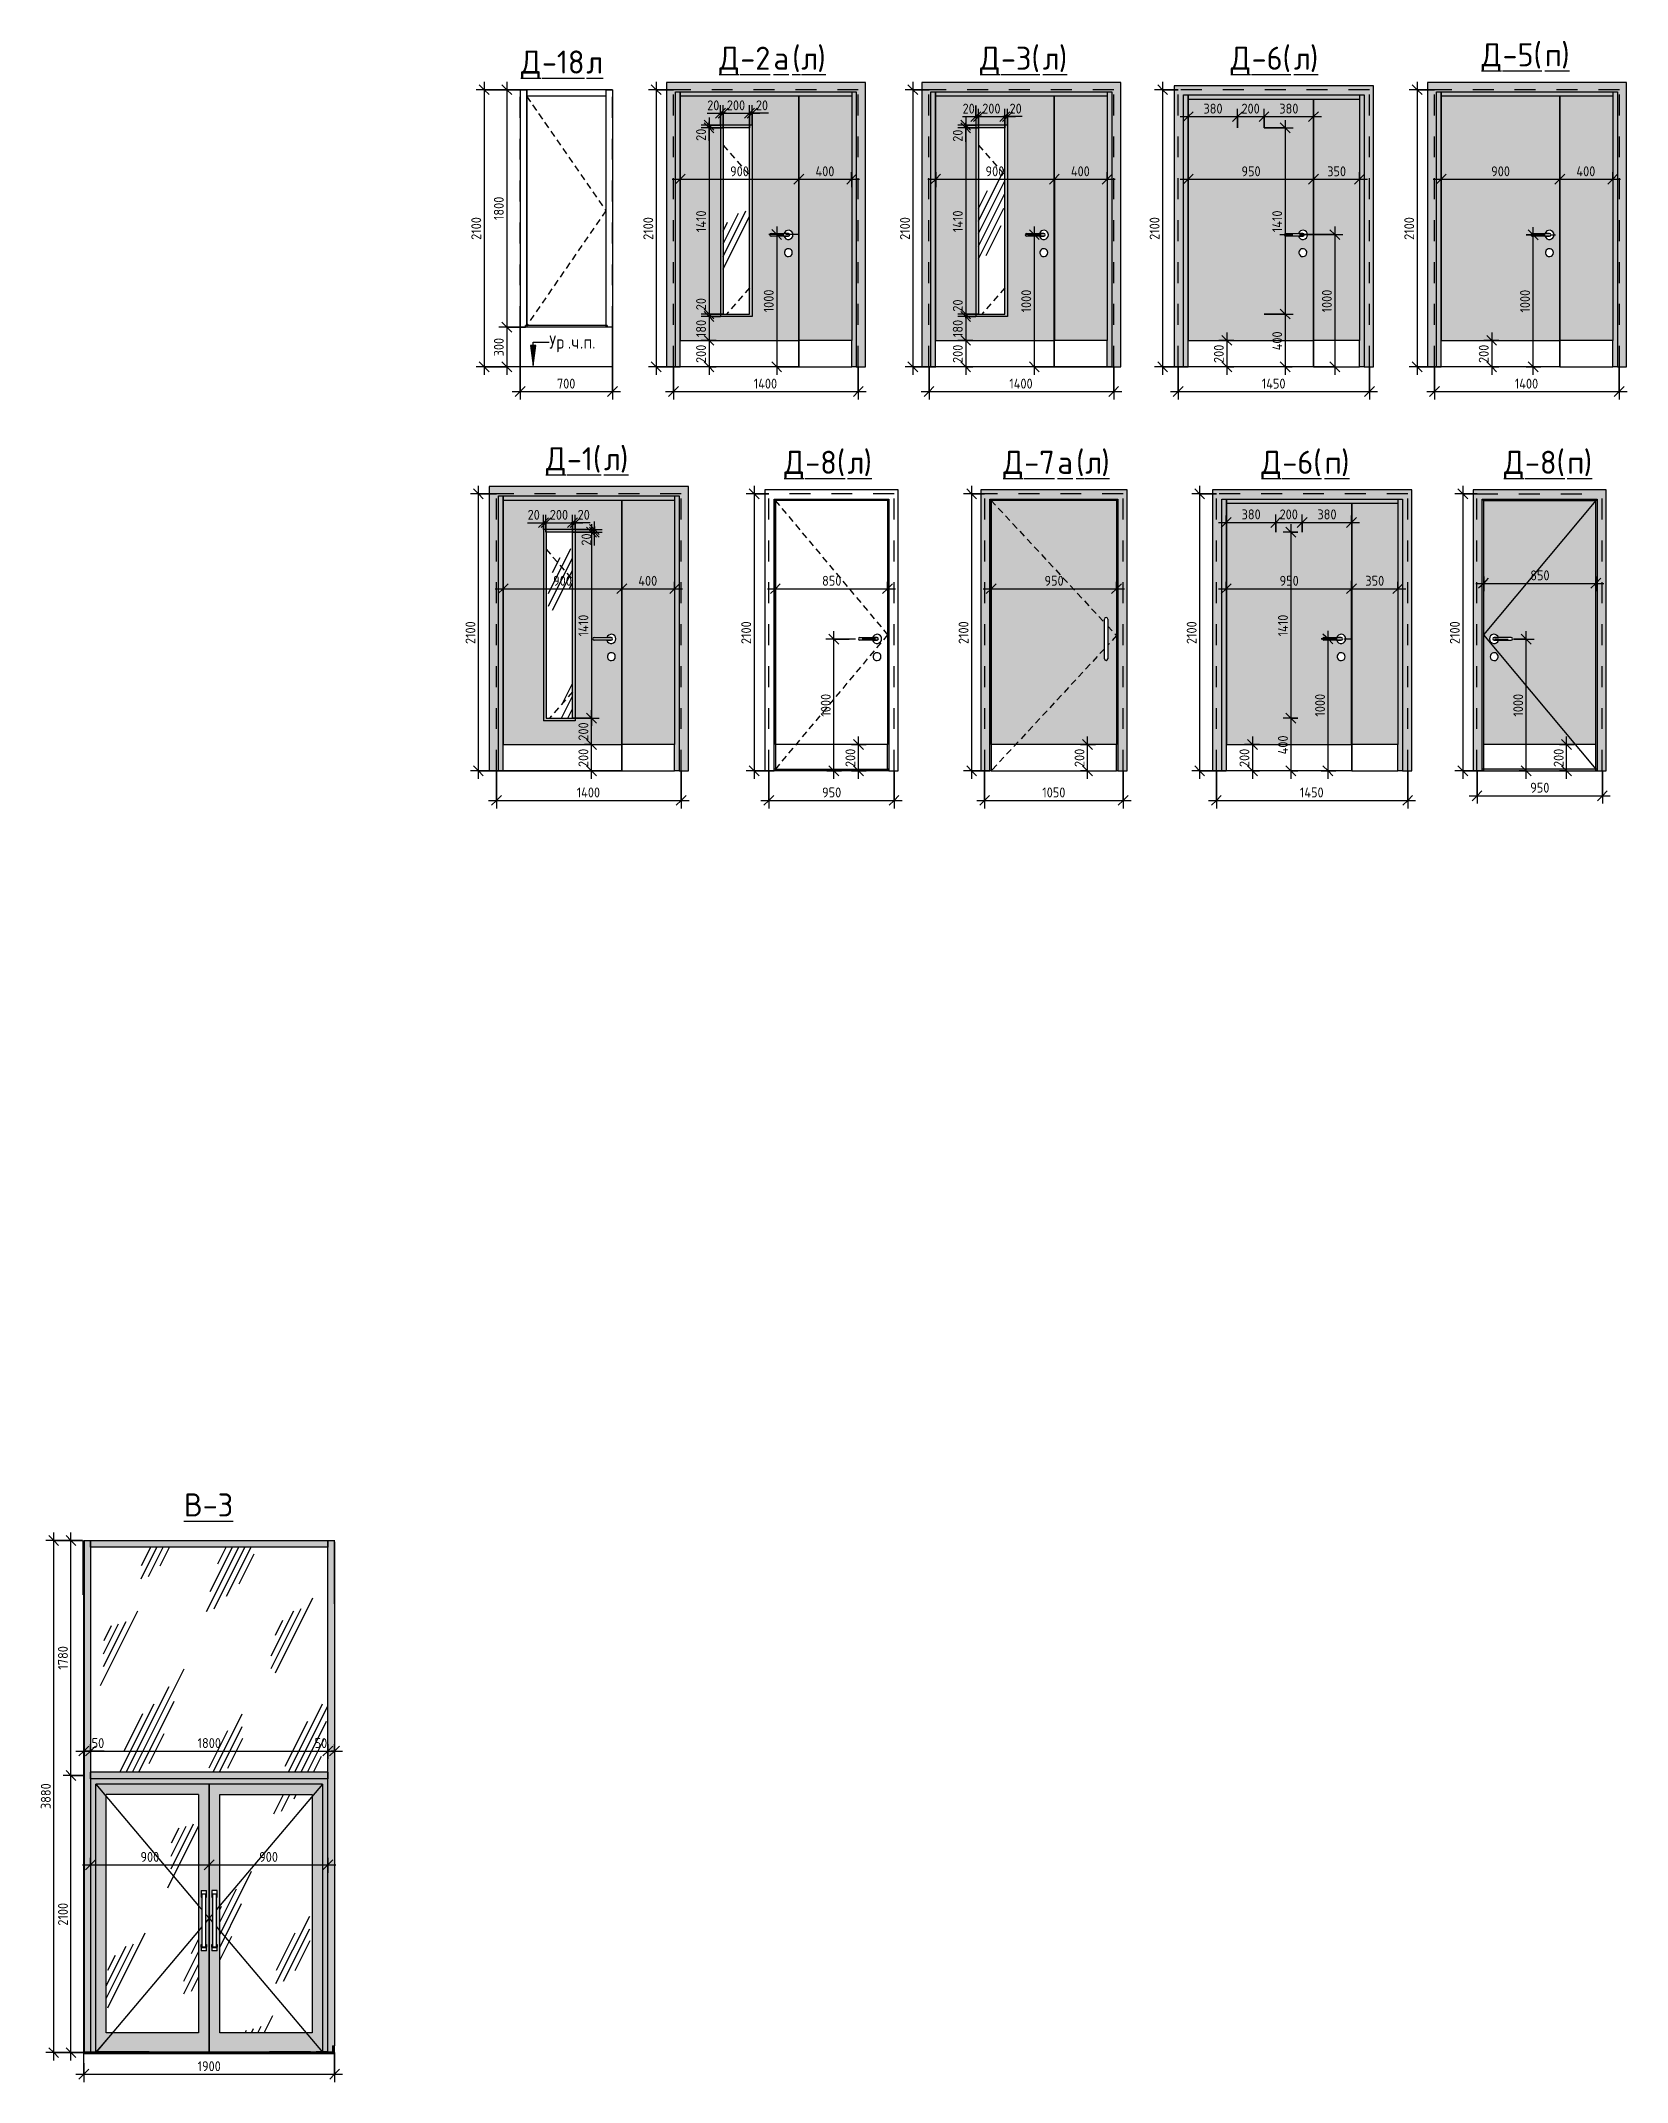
# Model space of a CAD drawing. Header units: millimetres. Extents: x 10994 to 23019, y 8176 to 23645.
import ezdxf

# ---------------------------------------------------------------- set-up
doc = ezdxf.new("R2010")
doc.units = ezdxf.units.MM
for name, pattern in [('200_ШТРИХ__ш1_п0_6_', [80, 50, -30]), ('ADSK_Штрих_ш2 п1', [150, 100, -50]), ('Штрих', [317.5, 158.75, -158.75])]:
    doc.linetypes.add(name, pattern=pattern)
for name, color, linetype, lineweight in [('A-ANNO-DIMS', 7, 'Continuous', 9), ('A-ANNO-DIMS-50', 7, 'Continuous', 9), ('A-DETL', 7, 'Continuous', 9), ('A-DETL-1', 7, 'ADSK_Штрих_ш2 п1', 9), ('A-DOOR', 7, 'Continuous', 9), ('A-DOOR-1', 7, 'Штрих', 9), ('A-DOOR-2', 7, '200_ШТРИХ__ш1_п0_6_', 9), ('A-DOOR-FRAM', 7, 'Continuous', 9), ('A-FLOR', 7, 'Continuous', 9), ('A-GENM', 7, 'Continuous', 9), ('A-GLAZ-CURT', 7, 'Continuous', 9), ('A-GLAZ-CWMG', 7, 'Continuous', 9), ('A-WALL-PATT', 7, 'Continuous', 9), ('I-WALL', 7, 'Continuous', 9)]:
    doc.layers.add(name, color=color, linetype=linetype, lineweight=lineweight)
for name, color, linetype, lineweight, true_color in [('A-DOOR-GLAZ', 7, 'Continuous', 9, 0x8080ff), ('A-FLOR-1', 7, 'Continuous', 9, 0x787878), ('A-FLOR-FNSH-1', 7, 'Continuous', 35, 0x3c3c3c), ('A-FLOR-FNSH-2', 7, 'Continuous', 25, 0x3c3c3c), ('A-WALL-1', 7, 'Continuous', 25, 0x3c3c3c), ('G-ANNO-TEXT-1', 7, 'Continuous', 9, 0x3c3c3c), ('I-WALL-1', 7, 'Continuous', 9, 0x787878)]:
    doc.layers.add(name, color=color, linetype=linetype, lineweight=lineweight, true_color=true_color)
doc.styles.add('GOST Common', font='GOST_Common.ttf', dxfattribs={"height": 175})
doc.styles.add('GOST Common_1', font='GOST_Common.ttf', dxfattribs={"width": 0.9, "height": 100})
doc.styles.add('ISOCPEUR', font='isocpeur.ttf', dxfattribs={"width": 0.9, "height": 75})
doc.dimstyles.new('ISO-1_5', dxfattribs={"dimscale": 304.8, "dimtxt": 74.698588, "dimasz": 0.246063, "dimexe": 0.19685, "dimexo": 0, "dimgap": 0, "dimtad": 1, "dimdec": 0, "dimrnd": 10, "dimzin": 0, "dimdsep": 46, "dimtxsty": 'ISOCPEUR', "dimblk1": 'OBLIQUE', "dimblk2": 'OBLIQUE', "dimsah": 1, "dimcen": 0.09, "dimdle": 0.19685, "dimazin": 0, "dimtfac": 1, "dimtdec": 4, "dimtix": 1, "dimtmove": 0, "dimatfit": 3, "dimfxl": 1, "dimtvp": 1, "dimtolj": 1, "dimtzin": 0, "dimarcsym": 2})
doc.dimstyles.new('ISO-1_5_1', dxfattribs={"dimscale": 304.8, "dimtxt": 74.698588, "dimasz": 0.246063, "dimexe": 0.19685, "dimexo": 0, "dimgap": 0, "dimtad": 1, "dimdec": 0, "dimrnd": 10, "dimzin": 0, "dimdsep": 46, "dimtxsty": 'ISOCPEUR', "dimblk1": 'OBLIQUE', "dimblk2": 'OBLIQUE', "dimsah": 1, "dimcen": 0.09, "dimdle": 0.19685, "dimazin": 0, "dimtfac": 1, "dimtdec": 4, "dimtix": 1, "dimtmove": 1, "dimatfit": 3, "dimfxl": 1, "dimtvp": 1, "dimtolj": 1, "dimtzin": 0, "dimarcsym": 2})
pattern_1 = [(63.435, (12275.5, 63.5), (-511.17, 1533.5), [635, -381, 635, -381, -807.81]), (63.435, (12275.5, 63.5), (-511.17, 1533.5), [-2032, 254, -553.8]), (63.435, (12243.7, 95.2), (-511.17, 1533.5), [508, -635, 381, -381, -934.81]), (63.435, (12243.7, 95.2), (-511.17, 1533.5), [-1905, 444.5, -490.3]), (63.435, (12243.7, 190.5), (-511.17, 1533.5), [381, -762, 254, -381, -1061.81]), (63.435, (12243.7, 190.5), (-511.17, 1533.5), [-1778, 571.5, -490.3]), (63.435, (12339, 95.2), (-511.17, 1533.5), [381, -762, 317.5, -12809.3]), (63.435, (12434.2, 190.5), (-511.17, 1533.5), [190.5, -952.5, 127, -12999.8]), (63.435, (12275.5, 349.2), (-511.17, 1533.5), [127, -952.5, 127, -508, -1125.31]), (63.435, (12275.5, 349.2), (-511.17, 1533.5), [-1714.5, 317.5, -807.8]), (63.435, (12847, 254), (-511.17, 1533.5), [635, -952.5, 762, -503.01]), (63.435, (12847, 158.8), (-511.17, 1533.5), [889, -635, 952.5, -376.01]), (63.435, (12910.5, 190.5), (-511.17, 1533.5), [1016, -508, 762, -553.81]), (63.435, (13005.7, 285.8), (-511.17, 1533.5), [635, -889, 508, -807.81]), (63.435, (12910.5, 476.2), (-511.17, 1533.5), [317.5, -1270, 381, -871.31]), (63.435, (13101, 381), (-511.17, 1533.5), [254, -1270, 254, -1061.81])]
pattern_2 = [(63.435, (127, 63.5), (-511.167, 1533.495), [635, -381, 635, -381, -807.806]), (63.435, (127, 63.5), (-511.167, 1533.495), [-2032, 254, -553.81]), (63.435, (95.2, 95.2), (-511.167, 1533.495), [508, -635, 381, -381, -934.806]), (63.435, (95.2, 95.2), (-511.167, 1533.495), [-1905, 444.5, -490.31]), (63.435, (95.2, 190.5), (-511.167, 1533.495), [381, -762, 254, -381, -1061.806]), (63.435, (95.2, 190.5), (-511.167, 1533.495), [-1778, 571.5, -490.31]), (63.435, (190.5, 95.2), (-511.167, 1533.495), [381, -762, 317.5, -12809.3]), (63.435, (285.8, 190.5), (-511.167, 1533.495), [190.5, -952.5, 127, -12999.8]), (63.435, (127, 349.2), (-511.167, 1533.495), [127, -952.5, 127, -508, -1125.306]), (63.435, (127, 349.2), (-511.167, 1533.495), [-1714.5, 317.5, -807.81]), (63.435, (698.5, 254), (-511.167, 1533.495), [635, -952.5, 762, -503.006]), (63.435, (698.5, 158.8), (-511.167, 1533.495), [889, -635, 952.5, -376.006]), (63.435, (762, 190.5), (-511.167, 1533.495), [1016, -508, 762, -553.806]), (63.435, (857.2, 285.8), (-511.167, 1533.495), [635, -889, 508, -807.806]), (63.435, (762, 476.2), (-511.167, 1533.495), [317.5, -1270, 381, -871.306]), (63.435, (952.5, 381), (-511.167, 1533.495), [254, -1270, 254, -1061.806])]

msp = doc.modelspace()

# ---------------------------------------------------------------- texts
at = {"layer": 'G-ANNO-TEXT-1', "attachment_point": 1}
for s, insert, char_height, width, style in [('\\L\\fGOST Common|b0|i0|c204|p34|;\\LД', (14633.3, 23572), 175, 192.405, 'GOST Common'), ('\\L-18', (14792.1, 23572), 175, 408.861, 'GOST Common'), ('\\L\\fGOST Common|b0|i0|c204|p34|;\\Lл', (15129.4, 23572), 175, 148.312, 'GOST Common'), ('\\L\\fGOST Common|b0|i0|c204|p34|;\\LД', (16136.9, 23601.2), 175, 192.405, 'GOST Common'), ('\\L-2', (16295.7, 23601.2), 175, 304.641, 'GOST Common'), ('\\L\\fGOST Common|b0|i0|c204|p34|;\\Lа', (16547, 23601.2), 175, 172.363, 'GOST Common'), ('\\L\\fGOST Common|b0|i0|c204|p34|;\\L(', (16689.3, 23601.2), 175, 84.177, 'GOST Common'), ('\\L\\fGOST Common|b0|i0|c204|p34|;\\Lл', (16758.7, 23601.2), 175, 148.312, 'GOST Common'), ('\\L\\fGOST Common|b0|i0|c204|p34|;\\L)', (16881.1, 23601.2), 175, 84.177, 'GOST Common'), ('\\L\\fGOST Common|b0|i0|c204|p34|;\\LД', (18113.2, 23601.2), 175, 192.405, 'GOST Common'), ('\\L-3(', (18271.9, 23601.2), 175, 384.81, 'GOST Common'), ('\\L\\fGOST Common|b0|i0|c204|p34|;\\Lл', (18589.4, 23601.2), 175, 148.312, 'GOST Common'), ('\\L\\fGOST Common|b0|i0|c204|p34|;\\L)', (18711.8, 23601.2), 175, 84.177, 'GOST Common'), ('\\L\\fGOST Common|b0|i0|c204|p34|;\\LД', (20013.2, 23601.2), 175, 192.405, 'GOST Common'), ('\\L-6(', (20171.9, 23601.2), 175, 388.818, 'GOST Common'), ('\\L\\fGOST Common|b0|i0|c204|p34|;\\Lл', (20492.7, 23601.2), 175, 148.312, 'GOST Common'), ('\\L\\fGOST Common|b0|i0|c204|p34|;\\L)', (20615.1, 23601.2), 175, 84.177, 'GOST Common'), ('\\L\\fGOST Common|b0|i0|c204|p34|;\\LД', (21914.9, 23627), 175, 192.405, 'GOST Common'), ('\\L-5(', (22073.6, 23627), 175, 388.818, 'GOST Common'), ('\\L\\fGOST Common|b0|i0|c204|p34|;\\Lп', (22394.4, 23627), 175, 152.321, 'GOST Common'), ('\\L\\fGOST Common|b0|i0|c204|p34|;\\L)', (22520.1, 23627), 175, 84.177, 'GOST Common'), ('Ур', (14848.3, 21412.6), 100, 169.557, 'GOST Common_1'), ('\\fGOST Common|b0|i0|c204|p34|;\\W.9;ч', (15015, 21412.6), 100, 79.367, 'GOST Common_1'), ('\\fGOST Common|b0|i0|c204|p34|;\\W.9;п', (15107.3, 21412.6), 100, 79.367, 'GOST Common_1'), ('\\fGOST Common|b0|i0|c204|p34|;\\W.9;.', (14988.2, 21412.6), 100, 32.468, 'GOST Common_1'), ('\\fGOST Common|b0|i0|c204|p34|;\\W.9;.', (15080.5, 21412.6), 100, 32.468, 'GOST Common_1'), ('\\fGOST Common|b0|i0|c204|p34|;\\W.9;.', (15172.8, 21412.6), 100, 32.468, 'GOST Common_1'), ('\\L-1(', (14981.5, 20565.4), 175, 340.717, 'GOST Common'), ('\\L\\fGOST Common|b0|i0|c204|p34|;\\L)', (15385, 20565.4), 175, 84.177, 'GOST Common'), ('\\L\\fGOST Common|b0|i0|c204|p34|;\\LД', (14822.8, 20565.4), 175, 192.405, 'GOST Common'), ('\\L\\fGOST Common|b0|i0|c204|p34|;\\Lл', (15262.7, 20565.4), 175, 148.312, 'GOST Common'), ('\\L\\fGOST Common|b0|i0|c204|p34|;\\LД', (16629.4, 20538.8), 175, 192.405, 'GOST Common'), ('\\L-8(', (16788.1, 20538.8), 175, 388.818, 'GOST Common'), ('\\L\\fGOST Common|b0|i0|c204|p34|;\\Lл', (17109, 20538.8), 175, 148.312, 'GOST Common'), ('\\L\\fGOST Common|b0|i0|c204|p34|;\\L)', (17231.3, 20538.8), 175, 84.177, 'GOST Common'), ('\\L\\fGOST Common|b0|i0|c204|p34|;\\LД', (18289.4, 20538.8), 175, 192.405, 'GOST Common'), ('\\L-7', (18448.1, 20538.8), 175, 304.641, 'GOST Common'), ('\\L\\fGOST Common|b0|i0|c204|p34|;\\Lа', (18699.5, 20538.8), 175, 172.363, 'GOST Common'), ('\\L\\fGOST Common|b0|i0|c204|p34|;\\L(', (18841.7, 20538.8), 175, 84.177, 'GOST Common'), ('\\L\\fGOST Common|b0|i0|c204|p34|;\\Lл', (18911.2, 20538.8), 175, 148.312, 'GOST Common'), ('\\L\\fGOST Common|b0|i0|c204|p34|;\\L)', (19033.5, 20538.8), 175, 84.177, 'GOST Common'), ('\\L\\fGOST Common|b0|i0|c204|p34|;\\LД', (20245.9, 20538.8), 175, 192.405, 'GOST Common'), ('\\L-6(', (20404.6, 20538.8), 175, 388.818, 'GOST Common'), ('\\L\\fGOST Common|b0|i0|c204|p34|;\\Lп', (20725.5, 20538.8), 175, 152.321, 'GOST Common'), ('\\L\\fGOST Common|b0|i0|c204|p34|;\\L)', (20851.1, 20538.8), 175, 84.177, 'GOST Common'), ('\\L\\fGOST Common|b0|i0|c204|p34|;\\LД', (22085, 20538.8), 175, 192.405, 'GOST Common'), ('\\L-8(', (22243.8, 20538.8), 175, 388.818, 'GOST Common'), ('\\L\\fGOST Common|b0|i0|c204|p34|;\\Lп', (22564.6, 20538.8), 175, 152.321, 'GOST Common'), ('\\L\\fGOST Common|b0|i0|c204|p34|;\\L)', (22690.3, 20538.8), 175, 84.177, 'GOST Common'), ('\\L\\fGOST Common|b0|i0|c204|p34|;\\LВ', (12078.9, 12637.7), 175, 172.363, 'GOST Common'), ('\\L-3', (12221.1, 12637.7), 175, 300.633, 'GOST Common')]:
    msp.add_mtext(s, dxfattribs=dict(at, insert=insert, char_height=char_height, width=width, style=style))

# ---------------------------------------------------------------- blocks, each defined once
blk = doc.blocks.new('Плинтус - Плинтус светлый _сад_-33412388-В-3 3 этаж')
at = {"layer": 'A-GENM'}
blk.add_hatch(color=256, dxfattribs=at).paths.add_polyline_path([(13206, 8400), (13223, 8400), (13223, 8450), (13206, 8450)])
for q in [(13223, 8450), (13206, 8400)]:
    blk.add_line((13206, 8450), q, dxfattribs=at)
blk = doc.blocks.new('Дверь_Витражная_остекление_ - ВВ-7 остекление-32356329-В-3 3 этаж')
at = {"layer": 'A-DOOR'}
blk.add_hatch(color=256, dxfattribs=at).paths.add_polyline_path([(11370, 8400), (11410, 8400), (11410, 10435), (13130, 10435), (13130, 8402), (13170, 8402), (13170, 10475), (11370, 10475), (11370, 8400)])
h = blk.add_hatch(color=256, dxfattribs=at)
h.paths.add_polyline_path([(11455, 8402), (12270, 8402), (12270, 10435), (11410, 10435), (11410, 8402), (11411, 8402)])
h.paths.add_polyline_path([(12190, 8550), (11490, 8550), (11490, 10355), (12190, 10355), (12190, 8880)])
h.paths.add_polyline_path([(12210, 9170), (12210, 9220), (12215, 9220), (12215, 9577), (12210, 9577), (12210, 9627), (12250, 9627), (12250, 9577), (12245, 9577), (12245, 9220), (12250, 9220), (12250, 9170), (12211, 9170)])
h = blk.add_hatch(color=256, dxfattribs=at)
h.paths.add_polyline_path([(13050, 8400), (13080, 8400), (13080, 8402), (13130, 8402), (13130, 10435), (12270, 10435), (12270, 8402), (13038, 8402), (13038, 8400), (13044, 8400)])
h.paths.add_polyline_path([(12747, 8550), (12350, 8550), (12350, 10355), (13050, 10355), (13050, 8550)])
h.paths.add_polyline_path([(12310, 9170), (12290, 9170), (12290, 9220), (12295, 9220), (12295, 9577), (12290, 9577), (12290, 9627), (12330, 9627), (12330, 9577), (12325, 9577), (12325, 9220), (12330, 9220), (12330, 9170), (12315, 9170)])
h = blk.add_hatch(dxfattribs=at)
h.set_pattern_fill('FP_3', color=256, style=0, pattern_type=2)
h.set_pattern_definition(pattern_1)
h.paths.add_polyline_path([(12190, 8550), (12190, 10355), (11490, 10355), (11490, 8550), (11795, 8550)])
h = blk.add_hatch(dxfattribs=at)
h.set_pattern_fill('FP_3', color=256, style=0, pattern_type=2)
h.set_pattern_definition(pattern_1)
h.paths.add_polyline_path([(13050, 8550), (13050, 10355), (12350, 10355), (12350, 8550), (12747, 8550)])
for p, q in [((11410, 8402), (11410, 10435)), ((12270, 10435), (11410, 10435)), ((11410, 10435), (11490, 10340)), ((12270, 10435), (12270, 8402)), ((13130, 10435), (12270, 10435)), ((12270, 8402), (12270, 10435)), ((13130, 10435), (12325, 9483)), ((13130, 10435), (13130, 8402)), ((12350, 8550), (12350, 10355)), ((12350, 10355), (13050, 10355)), ((13050, 10355), (13050, 8550)), ((12210, 9627), (12210, 9600)), ((12210, 9627), (12250, 9627)), ((12250, 9600), (12210, 9600)), ((12210, 9600), (12210, 9577)), ((12215, 9600), (12215, 9200)), ((12245, 9200), (12245, 9600)), ((12250, 9600), (12250, 9627)), ((12250, 9577), (12250, 9600)), ((12290, 9627), (12290, 9600)), ((12330, 9627), (12290, 9627)), ((12330, 9600), (12290, 9600)), ((12290, 9600), (12290, 9577)), ((12295, 9600), (12295, 9200)), ((12325, 9200), (12325, 9600)), ((12330, 9600), (12330, 9627)), ((12330, 9577), (12330, 9600)), ((12190, 9512), (12215, 9483)), ((12210, 9577), (12215, 9577)), ((12245, 9577), (12250, 9577)), ((12245, 9447), (12270, 9418)), ((12295, 9447), (12270, 9418)), ((12290, 9577), (12295, 9577)), ((12325, 9577), (12330, 9577)), ((12215, 9352), (12190, 9323)), ((12270, 9418), (12245, 9388)), ((12270, 9418), (12295, 9388)), ((12325, 9352), (13128, 8402)), ((12210, 9198), (12210, 9220)), ((12210, 9220), (12215, 9220)), ((12210, 9197), (12210, 9170)), ((12210, 9197), (12250, 9197)), ((12250, 9170), (12210, 9170)), ((12245, 9200), (12215, 9200)), ((12245, 9220), (12250, 9220)), ((12250, 9220), (12250, 9198)), ((12250, 9170), (12250, 9197)), ((12290, 9198), (12290, 9220)), ((12290, 9220), (12295, 9220)), ((12290, 9197), (12330, 9197)), ((12290, 9197), (12290, 9170)), ((12330, 9170), (12290, 9170)), ((12325, 9200), (12295, 9200)), ((12325, 9220), (12330, 9220)), ((12330, 9220), (12330, 9198)), ((12330, 9170), (12330, 9197)), ((11537, 8550), (11412, 8402)), ((13050, 8550), (12350, 8550))]:
    blk.add_line(p, q, dxfattribs=at)
at = {"layer": 'A-DOOR-GLAZ'}
for p, q in [((12190, 10355), (11490, 10355)), ((11490, 8550), (11490, 10355)), ((12190, 10355), (12190, 8550)), ((12190, 8550), (11490, 8550))]:
    blk.add_line(p, q, dxfattribs=at)
blk = doc.blocks.new('Прямоугольный импост - Импост структурный с накладкой - 160мм Темный-32310142-В-3 3 этаж')
at = {"layer": 'A-GLAZ-CWMG'}
blk.add_hatch(color=256, dxfattribs=at).paths.add_polyline_path([(11320, 8400), (11370, 8400), (11370, 10500), (11320, 10500), (11320, 8403)])
blk.add_line((11370, 10500), (11370, 8400), dxfattribs=at)
blk = doc.blocks.new('Прямоугольный импост - Импост структурный с накладкой - 160мм Темный-32349419-В-3 3 этаж')
at = {"layer": 'A-GLAZ-CWMG'}
blk.add_hatch(color=256, dxfattribs=at).paths.add_polyline_path([(13180, 10500), (13220, 10500), (13220, 12280), (13170, 12280), (13170, 10500)])
for p, q in [((13170, 10500), (13170, 12280)), ((13220, 11800), (13220, 12280))]:
    blk.add_line(p, q, dxfattribs=at)
blk = doc.blocks.new('Системная панель - Стекло - 40мм-31922941-В-3 3 этаж')
at = {"layer": 'A-GLAZ-CURT'}
h = blk.add_hatch(dxfattribs=at)
h.set_pattern_fill('FP_3', color=256, style=0, pattern_type=2)
h.set_pattern_definition(pattern_1)
h.paths.add_polyline_path([(11370, 10525), (13170, 10525), (13170, 12230), (11370, 12230), (11370, 11309)])
blk = doc.blocks.new('Прямоугольный импост - Импост структурный с накладкой - 160мм Темный-31922943-В-3 3 этаж')
at = {"layer": 'A-GLAZ-CWMG'}
blk.add_hatch(color=256, dxfattribs=at).paths.add_polyline_path([(11370, 10500), (11370, 12280), (11320, 12280), (11320, 10500), (11360, 10500)])
blk.add_line((11370, 12280), (11370, 10500), dxfattribs=at)
blk = doc.blocks.new('Прямоугольный импост - Импост структурный с накладкой - 160мм Темный-32348142-В-3 3 этаж')
at = {"layer": 'A-GLAZ-CWMG'}
blk.add_hatch(color=256, dxfattribs=at).paths.add_polyline_path([(13170, 8400), (13206, 8400), (13206, 8450), (13220, 8450), (13220, 10500), (13170, 10500), (13170, 8402)])
blk.add_line((13170, 8402), (13170, 10500), dxfattribs=at)
blk = doc.blocks.new('Прямоугольный импост - Импост структурный с накладкой - 160мм Темный-31920698-В-3 3 этаж')
at = {"layer": 'A-GLAZ-CWMG'}
blk.add_hatch(color=256, dxfattribs=at).paths.add_polyline_path([(12271, 10475), (13170, 10475), (13170, 10525), (11370, 10525), (11370, 10475), (12270, 10475)])
for p, q in [((11370, 10475), (11370, 10525)), ((13170, 10525), (11370, 10525)), ((13170, 10525), (13170, 10475)), ((13170, 10475), (11370, 10475))]:
    blk.add_line(p, q, dxfattribs=at)
blk = doc.blocks.new('Прямоугольный импост - Импост структурный с накладкой - 160мм Темный-31920696-В-3 3 этаж')
at = {"layer": 'A-GLAZ-CWMG'}
blk.add_hatch(color=256, dxfattribs=at).paths.add_polyline_path([(13170, 12230), (13170, 12280), (11370, 12280), (11370, 12230), (12271, 12230)])
for p, q in [((11370, 12230), (11370, 12280)), ((13170, 12230), (11370, 12230)), ((13170, 12280), (13170, 12230))]:
    blk.add_line(p, q, dxfattribs=at)
blk = doc.blocks.new('Family - ___-32314353-_Двери_ 3 этаж 23-33')
at = {"layer": 'A-DOOR'}
h = blk.add_hatch(color=256, dxfattribs=at)
h.paths.add_polyline_path([(8651, 21375), (9589, 21375), (9589, 23200), (8639, 23200), (8639, 21375)])
h.paths.add_polyline_path([(9511, 22010), (9504, 22011), (9497, 22013), (9490, 22017), (9485, 22022), (9481, 22030), (9480, 22036), (9480, 22044), (9481, 22051), (9485, 22058), (9490, 22063), (9496, 22067), (9503, 22069), (9511, 22070), (9518, 22069), (9525, 22065), (9531, 22061), (9536, 22055), (9538, 22048), (9539, 22040), (9538, 22033), (9536, 22026), (9531, 22020), (9526, 22015), (9519, 22012), (9513, 22011)])
h.paths.add_polyline_path([(9510, 22140), (9501, 22141), (9492, 22144), (9485, 22150), (9479, 22157), (9476, 22165), (9377, 22165), (9374, 22166), (9372, 22168), (9371, 22170), (9370, 22172), (9369, 22175), (9370, 22178), (9371, 22180), (9372, 22182), (9374, 22184), (9377, 22185), (9379, 22185), (9476, 22185), (9479, 22193), (9485, 22200), (9492, 22206), (9501, 22209), (9512, 22210), (9519, 22209), (9527, 22205), (9534, 22200), (9540, 22192), (9543, 22184), (9544, 22175), (9543, 22165), (9540, 22158), (9533, 22150), (9526, 22144), (9517, 22141), (9512, 22140)])
blk.add_hatch(color=256, dxfattribs=at).paths.add_polyline_path([(9758, 21375), (9939, 21375), (9939, 23200), (9589, 23200), (9589, 21375)])
at = {"layer": 'A-DOOR-FRAM'}
for points in [[(8604, 21175), (8604, 23235), (9974, 23235), (9974, 21175), (10044, 21175), (10044, 23305), (8534, 23305), (8534, 21175), (8564, 21175)], [(8639, 21175), (8639, 23235), (8604, 23235), (8604, 21175)], [(9939, 23200), (9939, 23235), (8639, 23235), (8639, 23200), (9758, 23200)], [(9939, 21175), (9974, 21175), (9974, 23235), (9939, 23235), (9939, 21375)]]:
    blk.add_hatch(color=256, dxfattribs=at).paths.add_polyline_path(points)
at = {"layer": 'A-DOOR'}
for p, q in [((9589, 23200), (8639, 23200)), ((8639, 21375), (8639, 23200)), ((9589, 23200), (9589, 21375)), ((9939, 23200), (9589, 23200)), ((9589, 21375), (9589, 23200)), ((9939, 23200), (9939, 21375)), ((9379, 22185), (9509, 22185)), ((9509, 22165), (9379, 22165)), ((9509, 22185), (9476, 22185)), ((9476, 22165), (9509, 22165)), ((8639, 21375), (9589, 21375)), ((8639, 21175), (8639, 21375)), ((9589, 21175), (9589, 21375)), ((9939, 21375), (9589, 21375)), ((9589, 21375), (9589, 21175)), ((9939, 21175), (9939, 21375)), ((9589, 21175), (8639, 21175)), ((9589, 21175), (9939, 21175))]:
    blk.add_line(p, q, dxfattribs=at)
for centre, radius, start, end in [((9379, 22175), 10, 90, 270), ((9509, 22175), 35, 0, 163.3985), ((9509, 22175), 35, 196.6015, 0), ((9509, 22175), 10, 270, 90), ((9509, 22175), 10, 270, 90), ((9509, 22040), 30, 0, 188.1699), ((9509, 22040), 30, 188.1699, 0)]:
    blk.add_arc(centre, radius, start, end, dxfattribs=at)
at = {"layer": 'A-DOOR-1'}
for p, q in [((10014, 23275), (8564, 23275)), ((8564, 21175), (8564, 23275)), ((10014, 23275), (8564, 23275)), ((8564, 21175), (8564, 23275)), ((10014, 21175), (10014, 23275)), ((10014, 21175), (10014, 23275))]:
    blk.add_line(p, q, dxfattribs=at)
at = {"layer": 'A-DOOR-FRAM'}
for p, q in [((10044, 23305), (8534, 23305)), ((8534, 23305), (8534, 21175)), ((8604, 21175), (8604, 23235)), ((8604, 23235), (9974, 23235)), ((8639, 23200), (8639, 23235)), ((8639, 23235), (8639, 21375)), ((9939, 23235), (9939, 23200)), ((9939, 23235), (9939, 21375)), ((9974, 23235), (9974, 21175)), ((10044, 21175), (10044, 23305)), ((9939, 23200), (8639, 23200)), ((8534, 21175), (8604, 21175)), ((8639, 21175), (8604, 21175)), ((9974, 21175), (9939, 21175)), ((9974, 21175), (10044, 21175))]:
    blk.add_line(p, q, dxfattribs=at)
blk = doc.blocks.new('Family - ___-32314358-_Двери_ 3 этаж 23-33')
at = {"layer": 'A-DOOR'}
for p, q in [((4226, 23225), (3626, 23225)), ((3626, 21489), (3626, 23225)), ((4226, 23225), (4226, 21489)), ((4226, 21489), (3626, 21489))]:
    blk.add_line(p, q, dxfattribs=at)
at = {"layer": 'A-DOOR-1'}
for p, q in [((4276, 23275), (3576, 23275)), ((3576, 21475), (3576, 23275)), ((4276, 23275), (3576, 23275)), ((3576, 21475), (3576, 23275)), ((4276, 21475), (4276, 23275)), ((4276, 21475), (4276, 23275))]:
    blk.add_line(p, q, dxfattribs=at)
at = {"layer": 'A-DOOR-2'}
for p, q in [((3625, 23225), (4226, 22357)), ((4226, 22357), (3626, 21489))]:
    blk.add_line(p, q, dxfattribs=at)
at = {"layer": 'A-DOOR-FRAM'}
for p, q in [((3576, 23275), (3626, 23275)), ((3576, 23275), (3576, 21475)), ((3626, 23225), (3626, 23275)), ((4226, 23275), (3626, 23275)), ((3626, 23275), (3626, 21475)), ((4226, 23225), (3626, 23225)), ((4226, 23275), (4226, 23225)), ((4226, 23275), (4276, 23275)), ((4226, 23275), (4226, 21475)), ((4276, 23275), (4276, 21475)), ((3626, 21475), (3576, 21475)), ((3616, 21475), (3616, 21489)), ((4236, 21489), (3616, 21489)), ((4236, 21475), (3616, 21475)), ((4276, 21475), (4226, 21475)), ((4236, 21489), (4236, 21475))]:
    blk.add_line(p, q, dxfattribs=at)
blk = doc.blocks.new('Family - ___-32314363-_Двери_ 3 этаж 23-33')
at = {"layer": 'A-DOOR'}
h = blk.add_hatch(color=256, dxfattribs=at)
h.paths.add_polyline_path([(10879, 18313), (11729, 18313), (11729, 20163), (10879, 20163), (10879, 18563)])
h.paths.add_polyline_path([(10957, 18948), (10950, 18949), (10943, 18952), (10937, 18957), (10933, 18963), (10930, 18970), (10929, 18978), (10930, 18985), (10933, 18992), (10937, 18998), (10943, 19003), (10950, 19006), (10958, 19008), (10965, 19007), (10972, 19005), (10979, 19001), (10984, 18995), (10987, 18988), (10989, 18981), (10989, 18973), (10987, 18966), (10983, 18960), (10978, 18954), (10972, 18950), (10964, 18948)])
h.paths.add_polyline_path([(10959, 19078), (10950, 19079), (10941, 19083), (10934, 19088), (10929, 19095), (10925, 19104), (10924, 19113), (10925, 19122), (10929, 19130), (10935, 19138), (10943, 19143), (10952, 19147), (10959, 19148), (10968, 19147), (10976, 19143), (10983, 19138), (10989, 19131), (10993, 19123), (11092, 19122), (11094, 19121), (11096, 19120), (11098, 19118), (11099, 19113), (11099, 19113), (11099, 19110), (11098, 19108), (11096, 19106), (11094, 19104), (11092, 19103), (11089, 19103), (10993, 19103), (10989, 19094), (10983, 19087), (10976, 19082), (10968, 19079), (10959, 19078)])
at = {"layer": 'A-DOOR-FRAM'}
for points in [[(10799, 18113), (10869, 18113), (10869, 20173), (11739, 20173), (11739, 18113), (11809, 18113), (11809, 20243), (10799, 20243), (10799, 18563)], [(10869, 18113), (10879, 18113), (10879, 20173), (10869, 20173), (10869, 18127)], [(11729, 20163), (11729, 20173), (10879, 20173), (10879, 20163)], [(11729, 18113), (11739, 18113), (11739, 20173), (11729, 20173), (11729, 18127)], [(10879, 18113), (11729, 18113), (11729, 18127), (10879, 18127)]]:
    blk.add_hatch(color=256, dxfattribs=at).paths.add_polyline_path(points)
at = {"layer": 'A-DOOR'}
for p, q in [((11729, 20161), (10879, 19145)), ((10879, 19145), (11729, 18127)), ((11089, 19123), (10959, 19123)), ((10959, 19123), (10993, 19123)), ((10959, 19103), (11089, 19103)), ((10993, 19103), (10959, 19103)), ((11729, 18313), (10879, 18313))]:
    blk.add_line(p, q, dxfattribs=at)
for centre, radius, start, end in [((10959, 19113), 35, 16.6015, 180), ((10959, 19113), 35, 180, 343.3985), ((10959, 19113), 10, 90, 270), ((10959, 19113), 10, 90, 270), ((11089, 19113), 10, 270, 90), ((10959, 18978), 30, 351.8301, 180), ((10959, 18978), 30, 180, 351.8301)]:
    blk.add_arc(centre, radius, start, end, dxfattribs=at)
at = {"layer": 'A-DOOR-1'}
for p, q in [((10829, 20213), (11779, 20213)), ((10829, 18113), (10829, 20213)), ((10829, 20213), (11779, 20213)), ((10829, 18113), (10829, 20213)), ((11779, 18113), (11779, 20213)), ((11779, 18113), (11779, 20213))]:
    blk.add_line(p, q, dxfattribs=at)
at = {"layer": 'A-DOOR-FRAM'}
for p, q in [((11809, 20243), (10799, 20243)), ((10799, 20243), (10799, 18113)), ((10869, 18113), (10869, 20173)), ((10869, 20173), (11739, 20173)), ((10879, 20163), (10879, 20173)), ((10879, 20173), (10879, 18113)), ((10879, 20163), (11729, 20163)), ((11729, 20173), (11729, 20163)), ((11729, 18113), (11729, 20173)), ((11739, 20173), (11739, 18113)), ((11809, 18113), (11809, 20243)), ((10799, 18113), (10869, 18113)), ((11739, 18127), (10869, 18127)), ((10879, 18113), (10869, 18113)), ((10869, 18113), (11739, 18113)), ((11739, 18113), (11729, 18113)), ((11739, 18113), (11809, 18113))]:
    blk.add_line(p, q, dxfattribs=at)
blk = doc.blocks.new('Family - ___-32314404-_Двери_ 3 этаж 23-33')
at = {"layer": 'A-DOOR'}
h = blk.add_hatch(color=256, dxfattribs=at)
h.paths.add_polyline_path([(7625, 21375), (7625, 23225), (6725, 23225), (6725, 21375), (7544, 21375)])
h.paths.add_polyline_path([(7050, 21575), (7050, 22985), (7250, 22985), (7250, 21575)])
h.paths.add_polyline_path([(7547, 22010), (7540, 22011), (7533, 22013), (7526, 22017), (7521, 22022), (7517, 22030), (7515, 22036), (7515, 22044), (7517, 22051), (7521, 22058), (7526, 22063), (7532, 22067), (7539, 22069), (7547, 22070), (7554, 22069), (7561, 22065), (7567, 22061), (7571, 22055), (7574, 22048), (7575, 22040), (7574, 22033), (7572, 22026), (7567, 22020), (7561, 22015), (7555, 22012), (7549, 22011)])
h.paths.add_polyline_path([(7546, 22140), (7537, 22141), (7528, 22144), (7521, 22150), (7515, 22157), (7512, 22165), (7413, 22165), (7410, 22166), (7408, 22168), (7407, 22170), (7405, 22173), (7405, 22177), (7406, 22178), (7407, 22180), (7408, 22182), (7410, 22184), (7413, 22185), (7415, 22185), (7512, 22185), (7515, 22193), (7521, 22200), (7528, 22206), (7537, 22209), (7548, 22210), (7555, 22209), (7563, 22205), (7570, 22200), (7576, 22192), (7579, 22184), (7580, 22175), (7579, 22165), (7576, 22158), (7569, 22150), (7562, 22144), (7553, 22141), (7548, 22140)])
blk.add_hatch(color=256, dxfattribs=at).paths.add_polyline_path([(7625, 21375), (8025, 21375), (8025, 23225), (7625, 23225), (7625, 21499)])
h = blk.add_hatch(dxfattribs=at)
h.set_pattern_fill('FP_4', color=256, style=0, pattern_type=2)
h.set_pattern_definition(pattern_2)
h.paths.add_polyline_path([(7050, 21575), (7250, 21575), (7250, 22985), (7050, 22985), (7050, 21788)])
at = {"layer": 'A-DOOR-FRAM'}
for points in [[(6620, 21175), (6690, 21175), (6690, 23260), (8060, 23260), (8060, 21175), (8130, 21175), (8130, 23330), (6620, 23330), (6620, 21375)], [(6725, 21175), (6725, 23260), (6690, 23260), (6690, 21175)], [(7544, 23225), (8025, 23225), (8025, 23260), (6725, 23260), (6725, 23225), (7250, 23225)], [(8025, 21175), (8060, 21175), (8060, 23260), (8025, 23260), (8025, 21375)]]:
    blk.add_hatch(color=256, dxfattribs=at).paths.add_polyline_path(points)
at = {"layer": 'A-DOOR'}
for p, q in [((7625, 23225), (6725, 23225)), ((6725, 21375), (6725, 23225)), ((7625, 23225), (7625, 21375)), ((8025, 23225), (7625, 23225)), ((7625, 21375), (7625, 23225)), ((8025, 23225), (8025, 21375)), ((7270, 23005), (7030, 23005)), ((7030, 23005), (7030, 21555)), ((7050, 22985), (7050, 21575)), ((7250, 22985), (7050, 22985)), ((7250, 21575), (7250, 22985)), ((7270, 23005), (7270, 21555)), ((7415, 22185), (7545, 22185)), ((7545, 22165), (7415, 22165)), ((7545, 22185), (7512, 22185)), ((7512, 22165), (7545, 22165)), ((7270, 21555), (7030, 21555)), ((7050, 21575), (7250, 21575)), ((6725, 21375), (7625, 21375)), ((6725, 21175), (6725, 21375)), ((7625, 21175), (7625, 21375)), ((8025, 21375), (7625, 21375)), ((7625, 21375), (7625, 21175)), ((8025, 21175), (8025, 21375)), ((7625, 21175), (6725, 21175)), ((7625, 21175), (8025, 21175))]:
    blk.add_line(p, q, dxfattribs=at)
for centre, radius, start, end in [((7415, 22175), 10, 90, 270), ((7545, 22175), 35, 0, 163.3985), ((7545, 22175), 35, 196.6015, 0), ((7545, 22175), 10, 270, 90), ((7545, 22175), 10, 270, 90), ((7545, 22040), 30, 0, 188.1699), ((7545, 22040), 30, 188.1699, 0)]:
    blk.add_arc(centre, radius, start, end, dxfattribs=at)
at = {"layer": 'A-DOOR-1'}
for p, q in [((8075, 23275), (6675, 23275)), ((6675, 21175), (6675, 23275)), ((8075, 23275), (6675, 23275)), ((6675, 21175), (6675, 23275)), ((8075, 21175), (8075, 23275)), ((8075, 21175), (8075, 23275))]:
    blk.add_line(p, q, dxfattribs=at)
at = {"layer": 'A-DOOR-2'}
for p, q in [((7050, 22854), (7250, 22627)), ((7250, 21773), (7076, 21575))]:
    blk.add_line(p, q, dxfattribs=at)
at = {"layer": 'A-DOOR-FRAM'}
for p, q in [((8130, 23330), (6620, 23330)), ((6620, 23330), (6620, 21175)), ((6690, 21175), (6690, 23260)), ((6690, 23260), (8060, 23260)), ((6725, 23225), (6725, 23260)), ((6725, 23260), (6725, 21375)), ((8025, 23225), (6725, 23225)), ((8025, 23260), (8025, 23225)), ((8025, 23260), (8025, 21375)), ((8060, 23260), (8060, 21175)), ((8130, 21175), (8130, 23330)), ((6620, 21175), (6690, 21175)), ((6725, 21175), (6690, 21175)), ((8060, 21175), (8025, 21175)), ((8060, 21175), (8130, 21175))]:
    blk.add_line(p, q, dxfattribs=at)
blk = doc.blocks.new('Family - ___-32314413-_Двери_ 3 этаж 23-33')
at = {"layer": 'A-DOOR'}
h = blk.add_hatch(color=256, dxfattribs=at)
h.paths.add_polyline_path([(3772, 18313), (4347, 18313), (4347, 20163), (3447, 20163), (3447, 18313), (3709, 18313)])
h.paths.add_polyline_path([(3772, 18513), (3772, 19923), (3972, 19923), (3972, 18513)])
h.paths.add_polyline_path([(4269, 18948), (4261, 18948), (4254, 18950), (4247, 18955), (4243, 18960), (4239, 18967), (4237, 18973), (4237, 18981), (4239, 18988), (4243, 18996), (4247, 19001), (4254, 19005), (4261, 19007), (4268, 19008), (4276, 19006), (4283, 19003), (4288, 18998), (4293, 18992), (4296, 18985), (4297, 18978), (4296, 18970), (4293, 18963), (4289, 18957), (4283, 18952), (4276, 18949), (4271, 18948)])
h.paths.add_polyline_path([(4267, 19078), (4258, 19079), (4250, 19082), (4242, 19087), (4237, 19094), (4233, 19103), (4134, 19103), (4132, 19104), (4130, 19106), (4128, 19108), (4127, 19110), (4127, 19113), (4127, 19115), (4128, 19118), (4130, 19120), (4132, 19121), (4134, 19122), (4137, 19123), (4233, 19123), (4237, 19131), (4242, 19138), (4250, 19143), (4258, 19147), (4269, 19147), (4276, 19146), (4284, 19143), (4292, 19137), (4297, 19130), (4301, 19122), (4302, 19113), (4301, 19104), (4297, 19095), (4291, 19087), (4283, 19082), (4274, 19079), (4269, 19078)])
blk.add_hatch(color=256, dxfattribs=at).paths.add_polyline_path([(4347, 18313), (4747, 18313), (4747, 20163), (4347, 20163), (4347, 18563)])
h = blk.add_hatch(dxfattribs=at)
h.set_pattern_fill('FP_4', color=256, style=0, pattern_type=2)
h.set_pattern_definition(pattern_2)
h.paths.add_polyline_path([(3772, 18513), (3972, 18513), (3972, 19923), (3772, 19923), (3772, 18726)])
at = {"layer": 'A-DOOR-FRAM'}
for points in [[(3412, 18113), (3412, 20198), (4782, 20198), (4782, 18113), (4852, 18113), (4852, 20268), (3342, 20268), (3342, 18113)], [(3447, 18113), (3447, 20198), (3412, 20198), (3412, 18113)], [(3447, 20163), (4747, 20163), (4747, 20198), (3447, 20198)], [(4747, 18113), (4782, 18113), (4782, 20198), (4747, 20198), (4747, 18313)]]:
    blk.add_hatch(color=256, dxfattribs=at).paths.add_polyline_path(points)
at = {"layer": 'A-DOOR'}
for p, q in [((4347, 20163), (3447, 20163)), ((3447, 18313), (3447, 20163)), ((4347, 20163), (4347, 18313)), ((4747, 20163), (4347, 20163)), ((4347, 18313), (4347, 20163)), ((4747, 20163), (4747, 18313)), ((3992, 19943), (3752, 19943)), ((3752, 19943), (3752, 18493)), ((3772, 19923), (3772, 18513)), ((3972, 19923), (3772, 19923)), ((3972, 18513), (3972, 19923)), ((3992, 19943), (3992, 18493)), ((4137, 19123), (4267, 19123)), ((4267, 19103), (4137, 19103)), ((4267, 19123), (4233, 19123)), ((4233, 19103), (4267, 19103)), ((3992, 18493), (3752, 18493)), ((3772, 18513), (3972, 18513)), ((3447, 18313), (4347, 18313)), ((3447, 18113), (3447, 18313)), ((4347, 18113), (4347, 18313)), ((4747, 18313), (4347, 18313)), ((4347, 18313), (4347, 18113)), ((4747, 18113), (4747, 18313)), ((4347, 18113), (3447, 18113)), ((4347, 18113), (4747, 18113))]:
    blk.add_line(p, q, dxfattribs=at)
for centre, radius, start, end in [((4137, 19113), 10, 90, 270), ((4267, 19113), 35, 0, 163.3985), ((4267, 19113), 35, 196.6015, 0), ((4267, 19113), 10, 270, 90), ((4267, 19113), 10, 270, 90), ((4267, 18978), 30, 0, 188.1699), ((4267, 18978), 30, 188.1699, 0)]:
    blk.add_arc(centre, radius, start, end, dxfattribs=at)
at = {"layer": 'A-DOOR-1'}
for p, q in [((4797, 20213), (3397, 20213)), ((3397, 18113), (3397, 20213)), ((4797, 20213), (3397, 20213)), ((3397, 18113), (3397, 20213)), ((4797, 18113), (4797, 20213)), ((4797, 18113), (4797, 20213))]:
    blk.add_line(p, q, dxfattribs=at)
at = {"layer": 'A-DOOR-2'}
for p, q in [((3772, 19792), (3972, 19564)), ((3972, 18711), (3798, 18513))]:
    blk.add_line(p, q, dxfattribs=at)
at = {"layer": 'A-DOOR-FRAM'}
for p, q in [((4852, 20268), (3342, 20268)), ((3342, 20268), (3342, 18113)), ((4852, 18113), (4852, 20268)), ((3412, 18113), (3412, 20198)), ((3412, 20198), (4782, 20198)), ((3447, 20163), (3447, 20198)), ((3447, 20198), (3447, 18313)), ((4747, 20163), (3447, 20163)), ((4747, 20198), (4747, 20163)), ((4747, 20198), (4747, 18313)), ((4782, 20198), (4782, 18113)), ((3342, 18113), (3412, 18113)), ((3447, 18113), (3412, 18113)), ((4782, 18113), (4747, 18113)), ((4782, 18113), (4852, 18113))]:
    blk.add_line(p, q, dxfattribs=at)
blk = doc.blocks.new('Family - ___-32314423-_Двери_ 3 этаж 23-33')
at = {"layer": 'A-DOOR'}
h = blk.add_hatch(color=256, dxfattribs=at)
h.paths.add_polyline_path([(5051, 21375), (5689, 21375), (5689, 23225), (4789, 23225), (4789, 21375), (4951, 21375)])
h.paths.add_polyline_path([(5114, 21575), (5114, 22985), (5314, 22985), (5314, 21575)])
h.paths.add_polyline_path([(5611, 22010), (5604, 22011), (5596, 22013), (5590, 22017), (5585, 22022), (5581, 22030), (5579, 22036), (5579, 22044), (5581, 22051), (5585, 22058), (5590, 22063), (5596, 22067), (5603, 22069), (5611, 22070), (5618, 22069), (5625, 22065), (5631, 22061), (5635, 22055), (5638, 22048), (5639, 22040), (5638, 22033), (5635, 22026), (5631, 22020), (5625, 22015), (5618, 22012), (5613, 22011)])
h.paths.add_polyline_path([(5609, 22140), (5600, 22141), (5592, 22144), (5585, 22150), (5579, 22157), (5575, 22165), (5476, 22165), (5474, 22166), (5472, 22168), (5470, 22170), (5469, 22172), (5469, 22175), (5469, 22178), (5470, 22180), (5472, 22182), (5474, 22184), (5476, 22185), (5479, 22185), (5575, 22185), (5579, 22193), (5585, 22200), (5592, 22206), (5600, 22209), (5612, 22210), (5618, 22209), (5627, 22205), (5634, 22200), (5639, 22192), (5643, 22184), (5644, 22175), (5642, 22165), (5639, 22158), (5633, 22150), (5626, 22144), (5617, 22141), (5612, 22140)])
blk.add_hatch(color=256, dxfattribs=at).paths.add_polyline_path([(5689, 21375), (6089, 21375), (6089, 23225), (5689, 23225), (5689, 21499)])
h = blk.add_hatch(dxfattribs=at)
h.set_pattern_fill('FP_4', color=256, style=0, pattern_type=2)
h.set_pattern_definition(pattern_2)
h.paths.add_polyline_path([(5314, 21575), (5314, 22985), (5114, 22985), (5114, 21575)])
at = {"layer": 'A-DOOR-FRAM'}
for points in [[(4754, 21175), (4754, 23260), (6124, 23260), (6124, 21175), (6194, 21175), (6194, 23330), (4684, 23330), (4684, 21175)], [(4789, 21175), (4789, 23260), (4754, 23260), (4754, 21175)], [(4789, 23225), (6089, 23225), (6089, 23260), (4789, 23260)], [(6089, 21175), (6124, 21175), (6124, 23260), (6089, 23260), (6089, 21375)]]:
    blk.add_hatch(color=256, dxfattribs=at).paths.add_polyline_path(points)
at = {"layer": 'A-DOOR'}
for p, q in [((5689, 23225), (4789, 23225)), ((4789, 21375), (4789, 23225)), ((5689, 23225), (5689, 21375)), ((6089, 23225), (5689, 23225)), ((5689, 21375), (5689, 23225)), ((6089, 23225), (6089, 21375)), ((5334, 23005), (5094, 23005)), ((5094, 23005), (5094, 21555)), ((5114, 22985), (5114, 21575)), ((5314, 22985), (5114, 22985)), ((5314, 21575), (5314, 22985)), ((5334, 23005), (5334, 21555)), ((5479, 22185), (5609, 22185)), ((5609, 22165), (5479, 22165)), ((5609, 22185), (5575, 22185)), ((5575, 22165), (5609, 22165)), ((5334, 21555), (5094, 21555)), ((5114, 21575), (5314, 21575)), ((4789, 21375), (5689, 21375)), ((4789, 21175), (4789, 21375)), ((5689, 21175), (5689, 21375)), ((6089, 21375), (5689, 21375)), ((5689, 21375), (5689, 21175)), ((6089, 21175), (6089, 21375)), ((5689, 21175), (4789, 21175)), ((5689, 21175), (6089, 21175))]:
    blk.add_line(p, q, dxfattribs=at)
for centre, radius, start, end in [((5479, 22175), 10, 90, 270), ((5609, 22175), 35, 0, 163.3985), ((5609, 22175), 35, 196.6015, 0), ((5609, 22175), 10, 270, 90), ((5609, 22175), 10, 270, 90), ((5609, 22040), 30, 0, 188.1699), ((5609, 22040), 30, 188.1699, 0)]:
    blk.add_arc(centre, radius, start, end, dxfattribs=at)
at = {"layer": 'A-DOOR-1'}
for p, q in [((6139, 23275), (4739, 23275)), ((4739, 21175), (4739, 23275)), ((6139, 23275), (4739, 23275)), ((4739, 21175), (4739, 23275)), ((6139, 21175), (6139, 23275)), ((6139, 21175), (6139, 23275))]:
    blk.add_line(p, q, dxfattribs=at)
at = {"layer": 'A-DOOR-2'}
for p, q in [((5114, 22854), (5314, 22627)), ((5314, 21773), (5140, 21575))]:
    blk.add_line(p, q, dxfattribs=at)
at = {"layer": 'A-DOOR-FRAM'}
for p, q in [((6194, 23330), (4684, 23330)), ((4684, 23330), (4684, 21175)), ((4754, 21175), (4754, 23260)), ((4754, 23260), (6124, 23260)), ((4789, 23225), (4789, 23260)), ((4789, 23260), (4789, 21375)), ((6089, 23225), (4789, 23225)), ((6089, 23260), (6089, 23225)), ((6089, 23260), (6089, 21375)), ((6124, 23260), (6124, 21175)), ((6194, 21175), (6194, 23330)), ((4684, 21175), (4754, 21175)), ((4789, 21175), (4754, 21175)), ((6124, 21175), (6089, 21175)), ((6124, 21175), (6194, 21175))]:
    blk.add_line(p, q, dxfattribs=at)
blk = doc.blocks.new('Family - ___-32314435-_Двери_ 3 этаж 23-33')
at = {"layer": 'A-DOOR'}
h = blk.add_hatch(color=256, dxfattribs=at)
h.paths.add_polyline_path([(11458, 21375), (11458, 23225), (10558, 23225), (10558, 21375), (10866, 21375)])
h.paths.add_polyline_path([(11380, 22010), (11372, 22011), (11365, 22013), (11358, 22017), (11353, 22022), (11349, 22030), (11348, 22036), (11348, 22044), (11349, 22051), (11353, 22058), (11358, 22063), (11364, 22067), (11372, 22069), (11379, 22070), (11387, 22069), (11393, 22065), (11399, 22061), (11404, 22055), (11407, 22048), (11408, 22040), (11407, 22033), (11404, 22026), (11399, 22020), (11394, 22015), (11387, 22012), (11382, 22011)])
h.paths.add_polyline_path([(11378, 22140), (11369, 22141), (11361, 22144), (11353, 22150), (11348, 22157), (11344, 22165), (11245, 22165), (11243, 22166), (11240, 22168), (11239, 22170), (11238, 22172), (11238, 22175), (11238, 22178), (11239, 22180), (11240, 22182), (11243, 22184), (11245, 22185), (11248, 22185), (11344, 22185), (11348, 22193), (11353, 22200), (11361, 22206), (11369, 22209), (11380, 22210), (11387, 22209), (11395, 22205), (11402, 22200), (11408, 22192), (11411, 22184), (11413, 22175), (11411, 22165), (11408, 22158), (11401, 22150), (11394, 22144), (11385, 22141), (11380, 22140)])
blk.add_hatch(color=256, dxfattribs=at).paths.add_polyline_path([(11458, 21375), (11858, 21375), (11858, 23225), (11458, 23225), (11458, 21499)])
at = {"layer": 'A-DOOR-FRAM'}
for points in [[(10523, 21175), (10523, 23260), (11893, 23260), (11893, 21175), (11963, 21175), (11963, 23330), (10453, 23330), (10453, 21175)], [(10558, 21175), (10558, 23260), (10523, 23260), (10523, 21175)], [(11858, 23225), (11858, 23260), (10558, 23260), (10558, 23225), (11458, 23225)], [(11858, 21175), (11893, 21175), (11893, 23260), (11858, 23260), (11858, 21375)]]:
    blk.add_hatch(color=256, dxfattribs=at).paths.add_polyline_path(points)
at = {"layer": 'A-DOOR'}
for p, q in [((11458, 23225), (10558, 23225)), ((10558, 21375), (10558, 23225)), ((11458, 23225), (11458, 21375)), ((11858, 23225), (11458, 23225)), ((11458, 21375), (11458, 23225)), ((11858, 23225), (11858, 21375)), ((11248, 22185), (11378, 22185)), ((11378, 22165), (11248, 22165)), ((11378, 22185), (11344, 22185)), ((11344, 22165), (11378, 22165)), ((10558, 21375), (11458, 21375)), ((10558, 21175), (10558, 21375)), ((11458, 21175), (11458, 21375)), ((11858, 21375), (11458, 21375)), ((11458, 21375), (11458, 21175)), ((11858, 21175), (11858, 21375)), ((11458, 21175), (10558, 21175)), ((11458, 21175), (11858, 21175))]:
    blk.add_line(p, q, dxfattribs=at)
for centre, radius, start, end in [((11248, 22175), 10, 90, 270), ((11378, 22175), 35, 0, 163.3985), ((11378, 22175), 35, 196.6015, 0), ((11378, 22175), 10, 270, 90), ((11378, 22175), 10, 270, 90), ((11378, 22040), 30, 0, 188.1699), ((11378, 22040), 30, 188.1699, 0)]:
    blk.add_arc(centre, radius, start, end, dxfattribs=at)
at = {"layer": 'A-DOOR-1'}
for p, q in [((11908, 23275), (10508, 23275)), ((10508, 21175), (10508, 23275)), ((11908, 23275), (10508, 23275)), ((10508, 21175), (10508, 23275)), ((11908, 21175), (11908, 23275)), ((11908, 21175), (11908, 23275))]:
    blk.add_line(p, q, dxfattribs=at)
at = {"layer": 'A-DOOR-FRAM'}
for p, q in [((11963, 23330), (10453, 23330)), ((10453, 23330), (10453, 21175)), ((10523, 21175), (10523, 23260)), ((10523, 23260), (11893, 23260)), ((10558, 23225), (10558, 23260)), ((10558, 23260), (10558, 21375)), ((11858, 23225), (10558, 23225)), ((11858, 23260), (11858, 23225)), ((11858, 23260), (11858, 21375)), ((11893, 23260), (11893, 21175)), ((11963, 21175), (11963, 23330)), ((10453, 21175), (10523, 21175)), ((10558, 21175), (10523, 21175)), ((11893, 21175), (11858, 21175)), ((11893, 21175), (11963, 21175))]:
    blk.add_line(p, q, dxfattribs=at)
blk = doc.blocks.new('Family - ___-32364079-_Двери_ 3 этаж 23-33')
at = {"layer": 'A-DOOR'}
for p, q in [((6361, 20163), (5511, 20163)), ((5511, 18313), (5511, 20163)), ((6361, 20163), (6361, 18313)), ((6151, 19123), (6281, 19123)), ((6281, 19103), (6151, 19103)), ((6281, 19123), (6247, 19123)), ((6247, 19103), (6281, 19103)), ((6361, 18313), (5511, 18313)), ((5511, 18313), (5511, 18127)), ((6361, 18127), (6361, 18313)), ((5511, 18127), (6361, 18127))]:
    blk.add_line(p, q, dxfattribs=at)
for centre, radius, start, end in [((6151, 19113), 10, 90, 270), ((6281, 19113), 35, 0, 163.3985), ((6281, 19113), 35, 196.6015, 0), ((6281, 19113), 10, 270, 90), ((6281, 19113), 10, 270, 90), ((6281, 18978), 30, 0, 188.1699), ((6281, 18978), 30, 188.1699, 0)]:
    blk.add_arc(centre, radius, start, end, dxfattribs=at)
at = {"layer": 'A-DOOR-1'}
for p, q in [((6411, 20213), (5461, 20213)), ((5461, 18113), (5461, 20213)), ((6411, 20213), (5461, 20213)), ((5461, 18113), (5461, 20213)), ((6411, 18113), (6411, 20213)), ((6411, 18113), (6411, 20213))]:
    blk.add_line(p, q, dxfattribs=at)
at = {"layer": 'A-DOOR-2'}
for p, q in [((5509, 20163), (6361, 19145)), ((6361, 19145), (5511, 18127))]:
    blk.add_line(p, q, dxfattribs=at)
at = {"layer": 'A-DOOR-FRAM'}
for p, q in [((6441, 20243), (5431, 20243)), ((5431, 20243), (5431, 18113)), ((5501, 18113), (5501, 20173)), ((5501, 20173), (6371, 20173)), ((5511, 20163), (5511, 20173)), ((5511, 20173), (5511, 18313)), ((6361, 20163), (5511, 20163)), ((6361, 20173), (6361, 20163)), ((6361, 20173), (6361, 18313)), ((6371, 20173), (6371, 18113)), ((6441, 18113), (6441, 20243)), ((5431, 18113), (5501, 18113)), ((5511, 18127), (5501, 18127)), ((5511, 18113), (5501, 18113)), ((6371, 18113), (5501, 18113)), ((5511, 18127), (5511, 18113)), ((6361, 18127), (6361, 18113)), ((6371, 18127), (6361, 18127)), ((6371, 18113), (6361, 18113)), ((6371, 18113), (6441, 18113))]:
    blk.add_line(p, q, dxfattribs=at)
blk = doc.blocks.new('Family - ___-32364376-_Двери_ 3 этаж 23-33')
at = {"layer": 'A-DOOR'}
h = blk.add_hatch(color=256, dxfattribs=at)
h.paths.add_polyline_path([(8097, 18313), (8097, 20163), (7147, 20163), (7147, 18313), (7544, 18313)])
h.paths.add_polyline_path([(8017, 18950), (8014, 18951), (8011, 18952), (8008, 18954), (8006, 18956), (8005, 18959), (8005, 18963), (8005, 19266), (8006, 19269), (8008, 19272), (8011, 19273), (8014, 19275), (8017, 19275), (8020, 19275), (8023, 19273), (8026, 19272), (8028, 19268), (8029, 19266), (8030, 19263), (8029, 18959), (8028, 18956), (8026, 18954), (8023, 18952), (8020, 18951)])
at = {"layer": 'A-DOOR-FRAM'}
for points in [[(8107, 18113), (8177, 18113), (8177, 20243), (7067, 20243), (7067, 18113), (7137, 18113), (7137, 20173), (8107, 20173), (8107, 18313)], [(7147, 18113), (7147, 20173), (7137, 20173), (7137, 18113)], [(7544, 20163), (8097, 20163), (8097, 20173), (7147, 20173), (7147, 20163)], [(8097, 18113), (8107, 18113), (8107, 20173), (8097, 20173), (8097, 18313)]]:
    blk.add_hatch(color=256, dxfattribs=at).paths.add_polyline_path(points)
at = {"layer": 'A-DOOR'}
for p, q in [((8097, 20163), (7147, 20163)), ((7147, 18313), (7147, 20163)), ((8097, 20163), (8097, 18313)), ((8005, 18963), (8005, 19263)), ((8030, 19263), (8030, 18963)), ((8097, 18313), (7147, 18313)), ((7147, 18313), (7147, 18113)), ((8097, 18113), (8097, 18313)), ((7147, 18113), (8097, 18113))]:
    blk.add_line(p, q, dxfattribs=at)
for centre, start, end in [((8017, 19263), 0, 180), ((8017, 18963), 180, 0)]:
    blk.add_arc(centre, 12.5, start, end, dxfattribs=at)
at = {"layer": 'A-DOOR-1'}
for p, q in [((8147, 20213), (7097, 20213)), ((7097, 18113), (7097, 20213)), ((8147, 20213), (7097, 20213)), ((7097, 18113), (7097, 20213)), ((8147, 18113), (8147, 20213)), ((8147, 18113), (8147, 20213))]:
    blk.add_line(p, q, dxfattribs=at)
at = {"layer": 'A-DOOR-2'}
for p, q in [((7146, 20163), (8005, 19237)), ((8030, 19210), (8097, 19138)), ((8005, 19038), (7147, 18113)), ((8097, 19138), (8030, 19065))]:
    blk.add_line(p, q, dxfattribs=at)
at = {"layer": 'A-DOOR-FRAM'}
for p, q in [((8177, 20243), (7067, 20243)), ((7067, 20243), (7067, 18113)), ((7137, 18113), (7137, 20173)), ((7137, 20173), (8107, 20173)), ((7147, 20163), (7147, 20173)), ((7147, 20173), (7147, 18313)), ((8097, 20163), (7147, 20163)), ((8097, 20173), (8097, 20163)), ((8097, 20173), (8097, 18313)), ((8107, 20173), (8107, 18113)), ((8177, 18113), (8177, 20243)), ((7067, 18113), (7137, 18113)), ((7147, 18113), (7137, 18113)), ((8107, 18113), (8097, 18113)), ((8107, 18113), (8177, 18113))]:
    blk.add_line(p, q, dxfattribs=at)
blk = doc.blocks.new('Family - ___-32366956-_Двери_ 3 этаж 23-33')
at = {"layer": 'A-DOOR'}
h = blk.add_hatch(color=256, dxfattribs=at)
h.paths.add_polyline_path([(8929, 18313), (9879, 18313), (9879, 20138), (8929, 20138), (8929, 19103)])
h.paths.add_polyline_path([(9801, 18948), (9793, 18948), (9786, 18950), (9779, 18955), (9775, 18960), (9770, 18967), (9769, 18973), (9769, 18981), (9770, 18988), (9775, 18996), (9779, 19001), (9785, 19005), (9793, 19007), (9800, 19008), (9808, 19006), (9814, 19003), (9820, 18998), (9825, 18992), (9828, 18985), (9829, 18978), (9828, 18970), (9825, 18963), (9820, 18957), (9815, 18952), (9808, 18949), (9803, 18948)])
h.paths.add_polyline_path([(9799, 19078), (9790, 19079), (9782, 19082), (9774, 19087), (9769, 19094), (9765, 19103), (9666, 19103), (9664, 19104), (9661, 19106), (9660, 19108), (9659, 19110), (9659, 19113), (9659, 19115), (9660, 19118), (9661, 19120), (9664, 19121), (9666, 19122), (9669, 19123), (9765, 19123), (9769, 19131), (9774, 19138), (9782, 19143), (9790, 19147), (9801, 19147), (9808, 19146), (9816, 19143), (9823, 19137), (9829, 19130), (9832, 19122), (9834, 19113), (9832, 19104), (9829, 19095), (9823, 19087), (9815, 19082), (9806, 19079), (9801, 19078)])
blk.add_hatch(color=256, dxfattribs=at).paths.add_polyline_path([(9879, 18313), (10229, 18313), (10229, 20138), (9879, 20138), (9879, 18563)])
at = {"layer": 'A-DOOR-FRAM'}
for points in [[(10264, 18113), (10334, 18113), (10334, 20243), (8824, 20243), (8824, 18113), (8894, 18113), (8894, 20173), (10264, 20173), (10264, 18563)], [(8929, 18113), (8929, 20173), (8894, 20173), (8894, 18113)], [(10229, 20138), (10229, 20173), (8929, 20173), (8929, 20138), (9879, 20138)], [(10229, 18113), (10264, 18113), (10264, 20173), (10229, 20173), (10229, 18313)]]:
    blk.add_hatch(color=256, dxfattribs=at).paths.add_polyline_path(points)
at = {"layer": 'A-DOOR'}
for p, q in [((9879, 20138), (8929, 20138)), ((8929, 18313), (8929, 20138)), ((9879, 20138), (9879, 18313)), ((10229, 20138), (9879, 20138)), ((9879, 18313), (9879, 20138)), ((10229, 20138), (10229, 18313)), ((9669, 19123), (9799, 19123)), ((9799, 19103), (9669, 19103)), ((9799, 19123), (9765, 19123)), ((9765, 19103), (9799, 19103)), ((8929, 18313), (9879, 18313)), ((8929, 18113), (8929, 18313)), ((9879, 18113), (9879, 18313)), ((10229, 18313), (9879, 18313)), ((9879, 18313), (9879, 18113)), ((10229, 18113), (10229, 18313)), ((9879, 18113), (8929, 18113)), ((9879, 18113), (10229, 18113))]:
    blk.add_line(p, q, dxfattribs=at)
for centre, radius, start, end in [((9669, 19113), 10, 90, 270), ((9799, 19113), 35, 0, 163.3985), ((9799, 19113), 35, 196.6015, 0), ((9799, 19113), 10, 270, 90), ((9799, 19113), 10, 270, 90), ((9799, 18978), 30, 0, 188.1699), ((9799, 18978), 30, 188.1699, 0)]:
    blk.add_arc(centre, radius, start, end, dxfattribs=at)
at = {"layer": 'A-DOOR-1'}
for p, q in [((10304, 20213), (8854, 20213)), ((8854, 18113), (8854, 20213)), ((10304, 20213), (8854, 20213)), ((8854, 18113), (8854, 20213)), ((10304, 18113), (10304, 20213)), ((10304, 18113), (10304, 20213))]:
    blk.add_line(p, q, dxfattribs=at)
at = {"layer": 'A-DOOR-FRAM'}
for p, q in [((10334, 20243), (8824, 20243)), ((8824, 20243), (8824, 18113)), ((8894, 18113), (8894, 20173)), ((8894, 20173), (10264, 20173)), ((8929, 20138), (8929, 20173)), ((8929, 20173), (8929, 18313)), ((10229, 20138), (8929, 20138)), ((10229, 20173), (10229, 20138)), ((10229, 20173), (10229, 18313)), ((10264, 20173), (10264, 18113)), ((10334, 18113), (10334, 20243)), ((8824, 18113), (8894, 18113)), ((8929, 18113), (8894, 18113)), ((10264, 18113), (10229, 18113)), ((10264, 18113), (10334, 18113))]:
    blk.add_line(p, q, dxfattribs=at)
blk = doc.blocks.new('DIMBLOCK1-В-3 3 этаж')
at = {"layer": 'A-ANNO-DIMS-50', "lineweight": 20}
for p, q in [((11222, 10500), (11185, 10538)), ((11222, 10500), (11260, 10462)), ((11222, 8400), (11185, 8437)), ((11222, 8400), (11260, 8362))]:
    blk.add_line(p, q, dxfattribs=at)
at = {"layer": 'A-ANNO-DIMS-50'}
for p, q in [((11320, 10500), (11162, 10500)), ((11222, 8340), (11222, 10500)), ((11222, 10500), (11320, 10500)), ((11320, 8400), (11162, 8400)), ((11222, 8400), (11320, 8400))]:
    blk.add_line(p, q, dxfattribs=at)
at = {"layer": 'A-ANNO-DIMS-50', "color": 0, "insert": (11124, 9362), "char_height": 75, "width": 212.03, "attachment_point": 1, "rotation": 90, "line_spacing_factor": 1.149209, "style": 'ISOCPEUR'}
blk.add_mtext('2100', dxfattribs=at)
blk = doc.blocks.new('_Oblique')
at = {"color": 0, "linetype": 'ByBlock', "lineweight": -2}
blk.add_line((-0.5, -0.5), (0.5, 0.5), dxfattribs=at)
blk = doc.blocks.new('DIMBLOCK2-В-3 3 этаж')
at = {"layer": 'A-ANNO-DIMS-50'}
for p, q in [((11309, 12280), (11162, 12280)), ((11222, 10500), (11222, 12340)), ((11222, 12280), (11309, 12280)), ((11320, 10500), (11162, 10500)), ((11222, 10500), (11320, 10500))]:
    blk.add_line(p, q, dxfattribs=at)
at = {"layer": 'A-ANNO-DIMS-50', "lineweight": 20}
for p, q in [((11222, 12280), (11185, 12318)), ((11222, 12280), (11260, 12242)), ((11222, 10500), (11185, 10538)), ((11222, 10500), (11260, 10462))]:
    blk.add_line(p, q, dxfattribs=at)
at = {"layer": 'A-ANNO-DIMS-50', "color": 0, "insert": (11124, 11302), "char_height": 75, "width": 212.03, "attachment_point": 1, "rotation": 90, "line_spacing_factor": 1.149209, "style": 'ISOCPEUR'}
blk.add_mtext('1780', dxfattribs=at)
blk = doc.blocks.new('DIMBLOCK3-В-3 3 этаж')
at = {"layer": 'A-ANNO-DIMS-50'}
for p, q in [((11310, 9822), (12270, 9822)), ((11370, 9875), (11370, 9762)), ((11370, 9822), (11370, 9875)), ((12270, 9875), (12270, 9762)), ((12270, 9822), (12270, 9875))]:
    blk.add_line(p, q, dxfattribs=at)
at = {"layer": 'A-ANNO-DIMS-50', "lineweight": 20}
for p, q in [((11370, 9822), (11332, 9785)), ((11370, 9822), (11407, 9860)), ((12270, 9822), (12232, 9785)), ((12270, 9822), (12307, 9860))]:
    blk.add_line(p, q, dxfattribs=at)
at = {"layer": 'A-ANNO-DIMS-50', "color": 0, "insert": (11749, 9920), "char_height": 75, "width": 170.66, "attachment_point": 1, "line_spacing_factor": 1.149209, "style": 'ISOCPEUR'}
blk.add_mtext('900', dxfattribs=at)
blk = doc.blocks.new('DIMBLOCK4-В-3 3 этаж')
at = {"layer": 'A-ANNO-DIMS-50', "lineweight": 20}
for p, q in [((12270, 9822), (12232, 9785)), ((12270, 9822), (12307, 9860)), ((13170, 9822), (13132, 9785)), ((13170, 9822), (13207, 9860))]:
    blk.add_line(p, q, dxfattribs=at)
at = {"layer": 'A-ANNO-DIMS-50'}
for p, q in [((12270, 9875), (12270, 9762)), ((12270, 9822), (12270, 9875)), ((12270, 9822), (13230, 9822)), ((13170, 9875), (13170, 9762)), ((13170, 9822), (13170, 9875))]:
    blk.add_line(p, q, dxfattribs=at)
at = {"layer": 'A-ANNO-DIMS-50', "color": 0, "insert": (12649, 9920), "char_height": 75, "width": 170.66, "attachment_point": 1, "line_spacing_factor": 1.149209, "style": 'ISOCPEUR'}
blk.add_mtext('900', dxfattribs=at)
blk = doc.blocks.new('DIMBLOCK5-В-3 3 этаж')
at = {"layer": 'A-ANNO-DIMS-50', "lineweight": 20}
for p, q in [((11370, 10685), (11332, 10648)), ((11370, 10685), (11407, 10723)), ((13170, 10685), (13132, 10648)), ((13170, 10685), (13207, 10723))]:
    blk.add_line(p, q, dxfattribs=at)
at = {"layer": 'A-ANNO-DIMS-50'}
for p, q in [((11370, 10738), (11370, 10625)), ((11370, 10685), (11370, 10738)), ((11370, 10685), (13170, 10685)), ((13170, 10738), (13170, 10625)), ((13170, 10685), (13170, 10738))]:
    blk.add_line(p, q, dxfattribs=at)
at = {"layer": 'A-ANNO-DIMS-50', "color": 0, "insert": (12182, 10783), "char_height": 75, "width": 212.03, "attachment_point": 1, "line_spacing_factor": 1.149209, "style": 'ISOCPEUR'}
blk.add_mtext('1800', dxfattribs=at)
blk = doc.blocks.new('DIMBLOCK6-В-3 3 этаж')
at = {"layer": 'A-ANNO-DIMS-50'}
for p, q in [((13069, 10685), (13213, 10685)), ((13170, 10738), (13170, 10625)), ((13170, 10685), (13170, 10738)), ((13170, 10685), (13280, 10685)), ((13213, 10685), (13195, 10685)), ((13220, 10738), (13220, 10625)), ((13220, 10685), (13220, 10738))]:
    blk.add_line(p, q, dxfattribs=at)
at = {"layer": 'A-ANNO-DIMS-50', "lineweight": 20}
for p, q in [((13170, 10685), (13132, 10648)), ((13170, 10685), (13207, 10723)), ((13220, 10685), (13182, 10648)), ((13220, 10685), (13257, 10723))]:
    blk.add_line(p, q, dxfattribs=at)
at = {"layer": 'A-ANNO-DIMS-50', "color": 0, "insert": (13069, 10783), "char_height": 75, "width": 113.77, "attachment_point": 1, "line_spacing_factor": 1.149209, "style": 'ISOCPEUR'}
blk.add_mtext('50', dxfattribs=at)
blk = doc.blocks.new('DIMBLOCK7-В-3 3 этаж')
at = {"layer": 'A-ANNO-DIMS-50'}
for p, q in [((11260, 10685), (11430, 10685)), ((11320, 10738), (11320, 10625)), ((11320, 10685), (11320, 10738)), ((11329, 10685), (11345, 10685)), ((11474, 10685), (11329, 10685)), ((11370, 10738), (11370, 10625)), ((11370, 10685), (11370, 10738))]:
    blk.add_line(p, q, dxfattribs=at)
at = {"layer": 'A-ANNO-DIMS-50', "lineweight": 20}
for p, q in [((11320, 10685), (11282, 10648)), ((11320, 10685), (11357, 10723)), ((11370, 10685), (11332, 10648)), ((11370, 10685), (11407, 10723))]:
    blk.add_line(p, q, dxfattribs=at)
at = {"layer": 'A-ANNO-DIMS-50', "color": 0, "insert": (11379, 10783), "char_height": 75, "width": 113.77, "attachment_point": 1, "line_spacing_factor": 1.149209, "style": 'ISOCPEUR'}
blk.add_mtext('50', dxfattribs=at)
blk = doc.blocks.new('DIMBLOCK8-В-3 3 этаж')
at = {"layer": 'A-ANNO-DIMS-50'}
for p, q in [((11320, 8236), (11320, 8395)), ((13221, 8400), (13221, 8176)), ((13221, 8236), (13221, 8400)), ((11260, 8236), (13281, 8236)), ((11320, 8320), (11320, 8176))]:
    blk.add_line(p, q, dxfattribs=at)
at = {"layer": 'A-ANNO-DIMS-50', "lineweight": 20}
for p, q in [((11320, 8236), (11282, 8198)), ((11320, 8236), (11357, 8273)), ((13221, 8236), (13184, 8198)), ((13221, 8236), (13259, 8273))]:
    blk.add_line(p, q, dxfattribs=at)
at = {"layer": 'A-ANNO-DIMS-50', "color": 0, "insert": (12182, 8334), "char_height": 75, "width": 212.03, "attachment_point": 1, "line_spacing_factor": 1.149209, "style": 'ISOCPEUR'}
blk.add_mtext('1900', dxfattribs=at)
blk = doc.blocks.new('DIMBLOCK9-В-3 3 этаж')
at = {"layer": 'A-ANNO-DIMS-50'}
for p, q in [((11309, 12280), (11032, 12280)), ((11092, 8340), (11092, 12340)), ((11092, 12280), (11309, 12280)), ((11320, 8400), (11032, 8400)), ((11092, 8400), (11320, 8400))]:
    blk.add_line(p, q, dxfattribs=at)
at = {"layer": 'A-ANNO-DIMS-50', "lineweight": 20}
for p, q in [((11092, 12280), (11054, 12318)), ((11092, 12280), (11129, 12242)), ((11092, 8400), (11054, 8437)), ((11092, 8400), (11129, 8362))]:
    blk.add_line(p, q, dxfattribs=at)
at = {"layer": 'A-ANNO-DIMS-50', "color": 0, "insert": (10994, 10245), "char_height": 75, "width": 227.54, "attachment_point": 1, "rotation": 90, "line_spacing_factor": 1.149209, "style": 'ISOCPEUR'}
blk.add_mtext('3880', dxfattribs=at)
blk = doc.blocks.new('DIMBLOCK10-_Двери_ 3 этаж 23-33')
at = {"layer": 'A-ANNO-DIMS-50'}
for p, q in [((14627, 23275), (14466, 23275)), ((14526, 23335), (14526, 21475)), ((14526, 23275), (14627, 23275)), ((14667, 21475), (14466, 21475)), ((14526, 21475), (14667, 21475))]:
    blk.add_line(p, q, dxfattribs=at)
at = {"layer": 'A-ANNO-DIMS-50', "lineweight": 20}
for p, q in [((14526, 23275), (14489, 23313)), ((14526, 23275), (14564, 23238)), ((14526, 21475), (14489, 21513)), ((14526, 21475), (14564, 21438))]:
    blk.add_line(p, q, dxfattribs=at)
at = {"layer": 'A-ANNO-DIMS-50', "color": 0, "insert": (14428, 22287), "char_height": 75, "width": 212.03, "attachment_point": 1, "rotation": 90, "line_spacing_factor": 1.149209, "style": 'ISOCPEUR'}
blk.add_mtext('1800', dxfattribs=at)
blk = doc.blocks.new('DIMBLOCK11-_Двери_ 3 этаж 23-33')
at = {"layer": 'A-ANNO-DIMS-50', "lineweight": 20}
for p, q in [((14526, 21475), (14489, 21513)), ((14526, 21475), (14564, 21438)), ((14526, 21175), (14489, 21213)), ((14526, 21175), (14564, 21138))]:
    blk.add_line(p, q, dxfattribs=at)
at = {"layer": 'A-ANNO-DIMS-50'}
for p, q in [((14667, 21475), (14466, 21475)), ((14526, 21475), (14526, 21115)), ((14526, 21475), (14667, 21475)), ((14528, 21175), (14466, 21175)), ((14526, 21175), (14528, 21175))]:
    blk.add_line(p, q, dxfattribs=at)
at = {"layer": 'A-ANNO-DIMS-50', "color": 0, "insert": (14428, 21254), "char_height": 75, "width": 170.66, "attachment_point": 1, "rotation": 90, "line_spacing_factor": 1.149209, "style": 'ISOCPEUR'}
blk.add_mtext('300', dxfattribs=at)
blk = doc.blocks.new('DIMBLOCK12-_Двери_ 3 этаж 23-33')
at = {"layer": 'A-ANNO-DIMS-50'}
for p, q in [((14627, 21475), (14627, 20927)), ((14627, 20987), (14627, 21475)), ((15327, 21475), (15327, 20927)), ((15327, 20987), (15327, 21475)), ((14567, 20987), (15387, 20987))]:
    blk.add_line(p, q, dxfattribs=at)
at = {"layer": 'A-ANNO-DIMS-50', "lineweight": 20}
for p, q in [((14627, 20987), (14590, 20950)), ((14627, 20987), (14665, 21025)), ((15327, 20987), (15290, 20950)), ((15327, 20987), (15365, 21025))]:
    blk.add_line(p, q, dxfattribs=at)
at = {"layer": 'A-ANNO-DIMS-50', "color": 0, "insert": (14906, 21085), "char_height": 75, "width": 170.66, "attachment_point": 1, "line_spacing_factor": 1.149209, "style": 'ISOCPEUR'}
blk.add_mtext('700', dxfattribs=at)
blk = doc.blocks.new('DIMBLOCK13-_Двери_ 3 этаж 23-33')
at = {"layer": 'A-ANNO-DIMS-50'}
for p, q in [((21773, 20273), (21773, 18053)), ((21881, 20213), (21713, 20213)), ((21773, 20213), (21881, 20213)), ((21921, 18113), (21713, 18113)), ((21773, 18113), (21921, 18113))]:
    blk.add_line(p, q, dxfattribs=at)
at = {"layer": 'A-ANNO-DIMS-50', "lineweight": 20}
for p, q in [((21773, 20213), (21736, 20250)), ((21773, 20213), (21811, 20175)), ((21773, 18113), (21736, 18150)), ((21773, 18113), (21811, 18075))]:
    blk.add_line(p, q, dxfattribs=at)
at = {"layer": 'A-ANNO-DIMS-50', "color": 0, "insert": (21675, 19074), "char_height": 75, "width": 212.03, "attachment_point": 1, "rotation": 90, "line_spacing_factor": 1.149209, "style": 'ISOCPEUR'}
blk.add_mtext('2100', dxfattribs=at)
blk = doc.blocks.new('DIMBLOCK14-_Двери_ 3 этаж 23-33')
at = {"layer": 'A-ANNO-DIMS-50'}
for p, q in [((21881, 18113), (21881, 17865)), ((21881, 17925), (21881, 18113)), ((22831, 18113), (22831, 17865)), ((22831, 17925), (22831, 18113)), ((21821, 17925), (22891, 17925))]:
    blk.add_line(p, q, dxfattribs=at)
at = {"layer": 'A-ANNO-DIMS-50', "lineweight": 20}
for p, q in [((21881, 17925), (21918, 17962)), ((22831, 17925), (22868, 17962)), ((21881, 17925), (21843, 17887)), ((22831, 17925), (22793, 17887))]:
    blk.add_line(p, q, dxfattribs=at)
at = {"layer": 'A-ANNO-DIMS-50', "color": 0, "insert": (22284, 18023), "char_height": 75, "width": 170.66, "attachment_point": 1, "line_spacing_factor": 1.149209, "style": 'ISOCPEUR'}
blk.add_mtext('950', dxfattribs=at)
blk = doc.blocks.new('DIMBLOCK15-_Двери_ 3 этаж 23-33')
at = {"layer": 'A-ANNO-DIMS-50'}
for p, q in [((21871, 19534), (22841, 19534)), ((21931, 19587), (21931, 19474)), ((21931, 19534), (21931, 19587)), ((22781, 19587), (22781, 19474)), ((22781, 19534), (22781, 19587))]:
    blk.add_line(p, q, dxfattribs=at)
at = {"layer": 'A-ANNO-DIMS-50', "lineweight": 20}
for p, q in [((21931, 19534), (21893, 19497)), ((21931, 19534), (21968, 19572)), ((22781, 19534), (22743, 19497)), ((22781, 19534), (22818, 19572))]:
    blk.add_line(p, q, dxfattribs=at)
at = {"layer": 'A-ANNO-DIMS-50', "color": 0, "insert": (22284, 19632), "char_height": 75, "width": 170.66, "attachment_point": 1, "line_spacing_factor": 1.149209, "style": 'ISOCPEUR'}
blk.add_mtext('850', dxfattribs=at)
blk = doc.blocks.new('DIMBLOCK16-_Двери_ 3 этаж 23-33')
at = {"layer": 'A-ANNO-DIMS-50'}
for p, q in [((22507, 18313), (22620, 18313)), ((22560, 18313), (22507, 18313)), ((22560, 18053), (22560, 18373)), ((22507, 18113), (22620, 18113)), ((22560, 18113), (22507, 18113))]:
    blk.add_line(p, q, dxfattribs=at)
at = {"layer": 'A-ANNO-DIMS-50', "lineweight": 20}
for p, q in [((22560, 18313), (22522, 18350)), ((22560, 18313), (22597, 18275)), ((22560, 18113), (22522, 18150)), ((22560, 18113), (22597, 18075))]:
    blk.add_line(p, q, dxfattribs=at)
at = {"layer": 'A-ANNO-DIMS-50', "color": 0, "insert": (22462, 18142), "char_height": 75, "width": 170.66, "attachment_point": 1, "rotation": 90, "line_spacing_factor": 1.149209, "style": 'ISOCPEUR'}
blk.add_mtext('200', dxfattribs=at)
blk = doc.blocks.new('DIMBLOCK17-_Двери_ 3 этаж 23-33')
at = {"layer": 'A-ANNO-DIMS-50'}
for p, q in [((18577, 22177), (18464, 22177)), ((18524, 22237), (18524, 21115)), ((18524, 22177), (18577, 22177)), ((19112, 21175), (18464, 21175)), ((18524, 21175), (19112, 21175))]:
    blk.add_line(p, q, dxfattribs=at)
at = {"layer": 'A-ANNO-DIMS-50', "lineweight": 20}
for p, q in [((18524, 22177), (18487, 22214)), ((18524, 22177), (18562, 22139)), ((18524, 21175), (18487, 21213)), ((18524, 21175), (18562, 21138))]:
    blk.add_line(p, q, dxfattribs=at)
at = {"layer": 'A-ANNO-DIMS-50', "color": 0, "insert": (18426, 21587), "char_height": 75, "width": 212.03, "attachment_point": 1, "rotation": 90, "line_spacing_factor": 1.149209, "style": 'ISOCPEUR'}
blk.add_mtext('1000', dxfattribs=at)
blk = doc.blocks.new('DIMBLOCK18-_Двери_ 3 этаж 23-33')
at = {"layer": 'A-ANNO-DIMS-50', "lineweight": 20}
for p, q in [((15190, 19943), (15152, 19980)), ((15190, 19923), (15152, 19960)), ((15190, 19943), (15227, 19905)), ((15190, 19923), (15227, 19885))]:
    blk.add_line(p, q, dxfattribs=at)
at = {"layer": 'A-ANNO-DIMS-50'}
for p, q in [((15190, 19863), (15190, 20003)), ((15190, 19965), (15190, 19933)), ((15190, 19820), (15190, 19965)), ((15023, 19923), (15250, 19923)), ((15190, 19923), (15023, 19923)), ((15043, 19943), (15250, 19943)), ((15190, 19943), (15043, 19943))]:
    blk.add_line(p, q, dxfattribs=at)
at = {"layer": 'A-ANNO-DIMS-50', "color": 0, "insert": (15092, 19820), "char_height": 75, "width": 113.77, "attachment_point": 1, "rotation": 90, "line_spacing_factor": 1.149209, "style": 'ISOCPEUR'}
blk.add_mtext('20', dxfattribs=at)
blk = doc.blocks.new('DIMBLOCK19-_Двери_ 3 этаж 23-33')
at = {"layer": 'A-ANNO-DIMS-50', "lineweight": 20}
for p, q in [((15167, 19923), (15130, 19960)), ((15167, 19923), (15205, 19885)), ((15167, 18513), (15130, 18550)), ((15167, 18513), (15205, 18475))]:
    blk.add_line(p, q, dxfattribs=at)
at = {"layer": 'A-ANNO-DIMS-50'}
for p, q in [((15167, 19983), (15167, 18453)), ((15023, 19923), (15227, 19923)), ((15167, 19923), (15023, 19923)), ((15023, 18513), (15227, 18513)), ((15167, 18513), (15023, 18513))]:
    blk.add_line(p, q, dxfattribs=at)
at = {"layer": 'A-ANNO-DIMS-50', "color": 0, "insert": (15069, 19132), "char_height": 75, "width": 205.13, "attachment_point": 1, "rotation": 90, "line_spacing_factor": 1.149209, "style": 'ISOCPEUR'}
blk.add_mtext('1410', dxfattribs=at)
blk = doc.blocks.new('DIMBLOCK20-_Двери_ 3 этаж 23-33')
at = {"layer": 'A-ANNO-DIMS-50'}
for p, q in [((15114, 18313), (15227, 18313)), ((15167, 18313), (15114, 18313)), ((15167, 18053), (15167, 18313)), ((15114, 18113), (15227, 18113)), ((15167, 18113), (15114, 18113))]:
    blk.add_line(p, q, dxfattribs=at)
at = {"layer": 'A-ANNO-DIMS-50', "lineweight": 20}
for p, q in [((15167, 18313), (15130, 18350)), ((15167, 18313), (15205, 18275)), ((15167, 18113), (15130, 18150)), ((15167, 18113), (15205, 18075))]:
    blk.add_line(p, q, dxfattribs=at)
at = {"layer": 'A-ANNO-DIMS-50', "color": 0, "insert": (15069, 18142), "char_height": 75, "width": 170.66, "attachment_point": 1, "rotation": 90, "line_spacing_factor": 1.149209, "style": 'ISOCPEUR'}
blk.add_mtext('200', dxfattribs=at)
blk = doc.blocks.new('DIMBLOCK21-_Двери_ 3 этаж 23-33')
at = {"layer": 'A-ANNO-DIMS-50'}
for p, q in [((15167, 18313), (15167, 18573)), ((15023, 18513), (15227, 18513)), ((15167, 18513), (15023, 18513)), ((15114, 18313), (15227, 18313)), ((15167, 18313), (15114, 18313))]:
    blk.add_line(p, q, dxfattribs=at)
at = {"layer": 'A-ANNO-DIMS-50', "lineweight": 20}
for p, q in [((15167, 18513), (15130, 18550)), ((15167, 18513), (15205, 18475)), ((15167, 18313), (15130, 18350)), ((15167, 18313), (15205, 18275))]:
    blk.add_line(p, q, dxfattribs=at)
at = {"layer": 'A-ANNO-DIMS-50', "color": 0, "insert": (15069, 18342), "char_height": 75, "width": 170.66, "attachment_point": 1, "rotation": 90, "line_spacing_factor": 1.149209, "style": 'ISOCPEUR'}
blk.add_mtext('200', dxfattribs=at)
blk = doc.blocks.new('DIMBLOCK22-_Двери_ 3 этаж 23-33')
at = {"layer": 'A-ANNO-DIMS-50'}
for p, q in [((14438, 19493), (15398, 19493)), ((14498, 19546), (14498, 19433)), ((14498, 19493), (14498, 19546)), ((15398, 18313), (15398, 19553)), ((15398, 19493), (15398, 18313))]:
    blk.add_line(p, q, dxfattribs=at)
at = {"layer": 'A-ANNO-DIMS-50', "lineweight": 20}
for p, q in [((14498, 19493), (14461, 19456)), ((14498, 19493), (14536, 19531)), ((15398, 19493), (15361, 19456)), ((15398, 19493), (15436, 19531))]:
    blk.add_line(p, q, dxfattribs=at)
at = {"layer": 'A-ANNO-DIMS-50', "color": 0, "insert": (14877, 19591), "char_height": 75, "width": 170.66, "attachment_point": 1, "line_spacing_factor": 1.149209, "style": 'ISOCPEUR'}
blk.add_mtext('900', dxfattribs=at)
blk = doc.blocks.new('DIMBLOCK23-_Двери_ 3 этаж 23-33')
at = {"layer": 'A-ANNO-DIMS-50', "lineweight": 20}
for p, q in [((15398, 19493), (15361, 19456)), ((15398, 19493), (15436, 19531)), ((15798, 19493), (15761, 19456)), ((15798, 19493), (15836, 19531))]:
    blk.add_line(p, q, dxfattribs=at)
at = {"layer": 'A-ANNO-DIMS-50'}
for p, q in [((15398, 18313), (15398, 19553)), ((15398, 19493), (15858, 19493)), ((15398, 19493), (15398, 18313)), ((15798, 19546), (15798, 19433)), ((15798, 19493), (15798, 19546))]:
    blk.add_line(p, q, dxfattribs=at)
at = {"layer": 'A-ANNO-DIMS-50', "color": 0, "insert": (15523, 19591), "char_height": 75, "width": 179.28, "attachment_point": 1, "line_spacing_factor": 1.149209, "style": 'ISOCPEUR'}
blk.add_mtext('400', dxfattribs=at)
blk = doc.blocks.new('DIMBLOCK24-_Двери_ 3 этаж 23-33')
at = {"layer": 'A-ANNO-DIMS-50'}
for p, q in [((14448, 18113), (14448, 17829)), ((14448, 17889), (14448, 18113)), ((15848, 18113), (15848, 17829)), ((15848, 17889), (15848, 18113)), ((14388, 17889), (15908, 17889))]:
    blk.add_line(p, q, dxfattribs=at)
at = {"layer": 'A-ANNO-DIMS-50', "lineweight": 20}
for p, q in [((14448, 17889), (14411, 17852)), ((14448, 17889), (14486, 17927)), ((15848, 17889), (15811, 17852)), ((15848, 17889), (15886, 17927))]:
    blk.add_line(p, q, dxfattribs=at)
at = {"layer": 'A-ANNO-DIMS-50', "color": 0, "insert": (15056, 17987), "char_height": 75, "width": 220.65, "attachment_point": 1, "line_spacing_factor": 1.149209, "style": 'ISOCPEUR'}
blk.add_mtext('1400', dxfattribs=at)
blk = doc.blocks.new('DIMBLOCK25-_Двери_ 3 этаж 23-33')
at = {"layer": 'A-ANNO-DIMS-50'}
for p, q in [((14311, 18053), (14311, 20273)), ((14448, 20213), (14251, 20213)), ((14311, 20213), (14448, 20213)), ((15398, 18113), (14251, 18113)), ((14311, 18113), (15398, 18113))]:
    blk.add_line(p, q, dxfattribs=at)
at = {"layer": 'A-ANNO-DIMS-50', "lineweight": 20}
for p, q in [((14311, 20213), (14273, 20250)), ((14311, 20213), (14348, 20175)), ((14311, 18113), (14273, 18150)), ((14311, 18113), (14348, 18075))]:
    blk.add_line(p, q, dxfattribs=at)
at = {"layer": 'A-ANNO-DIMS-50', "color": 0, "insert": (14213, 19074), "char_height": 75, "width": 212.03, "attachment_point": 1, "rotation": 90, "line_spacing_factor": 1.149209, "style": 'ISOCPEUR'}
blk.add_mtext('2100', dxfattribs=at)
blk = doc.blocks.new('DIMBLOCK26-_Двери_ 3 этаж 23-33')
at = {"layer": 'A-ANNO-DIMS-50'}
for p, q in [((14627, 23275), (14295, 23275)), ((14355, 23335), (14355, 21115)), ((14355, 23275), (14627, 23275)), ((14528, 21175), (14295, 21175)), ((14355, 21175), (14528, 21175))]:
    blk.add_line(p, q, dxfattribs=at)
at = {"layer": 'A-ANNO-DIMS-50', "lineweight": 20}
for p, q in [((14355, 23275), (14317, 23313)), ((14355, 23275), (14392, 23238)), ((14355, 21175), (14317, 21213)), ((14355, 21175), (14392, 21138))]:
    blk.add_line(p, q, dxfattribs=at)
at = {"layer": 'A-ANNO-DIMS-50', "color": 0, "insert": (14257, 22137), "char_height": 75, "width": 212.03, "attachment_point": 1, "rotation": 90, "line_spacing_factor": 1.149209, "style": 'ISOCPEUR'}
blk.add_mtext('2100', dxfattribs=at)
blk = doc.blocks.new('DIMBLOCK27-_Двери_ 3 этаж 23-33')
at = {"layer": 'A-ANNO-DIMS-50'}
for p, q in [((21559, 21175), (21559, 20927)), ((21559, 20987), (21559, 21175)), ((22959, 21175), (22959, 20927)), ((22959, 20987), (22959, 21175)), ((21499, 20987), (23019, 20987))]:
    blk.add_line(p, q, dxfattribs=at)
at = {"layer": 'A-ANNO-DIMS-50', "lineweight": 20}
for p, q in [((21559, 20987), (21521, 20950)), ((21559, 20987), (21596, 21025)), ((22959, 20987), (22921, 20950)), ((22959, 20987), (22996, 21025))]:
    blk.add_line(p, q, dxfattribs=at)
at = {"layer": 'A-ANNO-DIMS-50', "color": 0, "insert": (22167, 21085), "char_height": 75, "width": 220.65, "attachment_point": 1, "line_spacing_factor": 1.149209, "style": 'ISOCPEUR'}
blk.add_mtext('1400', dxfattribs=at)
blk = doc.blocks.new('DIMBLOCK28-_Двери_ 3 этаж 23-33')
at = {"layer": 'A-ANNO-DIMS-50'}
for p, q in [((22045, 21375), (21932, 21375)), ((21992, 21435), (21992, 21115)), ((21992, 21375), (22045, 21375)), ((22045, 21175), (21932, 21175)), ((21992, 21175), (22045, 21175))]:
    blk.add_line(p, q, dxfattribs=at)
at = {"layer": 'A-ANNO-DIMS-50', "lineweight": 20}
for p, q in [((21992, 21375), (21954, 21413)), ((21992, 21375), (22029, 21338)), ((21992, 21175), (21954, 21213)), ((21992, 21175), (22029, 21138))]:
    blk.add_line(p, q, dxfattribs=at)
at = {"layer": 'A-ANNO-DIMS-50', "color": 0, "insert": (21894, 21204), "char_height": 75, "width": 170.66, "attachment_point": 1, "rotation": 90, "line_spacing_factor": 1.149209, "style": 'ISOCPEUR'}
blk.add_mtext('200', dxfattribs=at)
blk = doc.blocks.new('DIMBLOCK29-_Двери_ 3 этаж 23-33')
at = {"layer": 'A-ANNO-DIMS-50'}
for p, q in [((21559, 23275), (21367, 23275)), ((21427, 23335), (21427, 21115)), ((21427, 23275), (21559, 23275)), ((21609, 21175), (21367, 21175)), ((21427, 21175), (21609, 21175))]:
    blk.add_line(p, q, dxfattribs=at)
at = {"layer": 'A-ANNO-DIMS-50', "lineweight": 20}
for p, q in [((21427, 23275), (21390, 23313)), ((21427, 23275), (21465, 23238)), ((21427, 21175), (21390, 21213)), ((21427, 21175), (21465, 21138))]:
    blk.add_line(p, q, dxfattribs=at)
at = {"layer": 'A-ANNO-DIMS-50', "color": 0, "insert": (21329, 22137), "char_height": 75, "width": 212.03, "attachment_point": 1, "rotation": 90, "line_spacing_factor": 1.149209, "style": 'ISOCPEUR'}
blk.add_mtext('2100', dxfattribs=at)
blk = doc.blocks.new('DIMBLOCK30-_Двери_ 3 этаж 23-33')
at = {"layer": 'A-ANNO-DIMS-50'}
for p, q in [((21549, 22597), (22509, 22597)), ((21609, 22650), (21609, 22537)), ((21609, 22597), (21609, 22650)), ((22509, 22650), (22509, 22537)), ((22509, 22597), (22509, 22650))]:
    blk.add_line(p, q, dxfattribs=at)
at = {"layer": 'A-ANNO-DIMS-50', "lineweight": 20}
for p, q in [((21609, 22597), (21571, 22559)), ((21609, 22597), (21646, 22634)), ((22509, 22597), (22471, 22559)), ((22509, 22597), (22546, 22634))]:
    blk.add_line(p, q, dxfattribs=at)
at = {"layer": 'A-ANNO-DIMS-50', "color": 0, "insert": (21988, 22694), "char_height": 75, "width": 170.66, "attachment_point": 1, "line_spacing_factor": 1.149209, "style": 'ISOCPEUR'}
blk.add_mtext('900', dxfattribs=at)
blk = doc.blocks.new('DIMBLOCK31-_Двери_ 3 этаж 23-33')
at = {"layer": 'A-ANNO-DIMS-50', "lineweight": 20}
for p, q in [((22509, 22597), (22471, 22559)), ((22509, 22597), (22546, 22634)), ((22909, 22597), (22871, 22559)), ((22909, 22597), (22946, 22634))]:
    blk.add_line(p, q, dxfattribs=at)
at = {"layer": 'A-ANNO-DIMS-50'}
for p, q in [((22509, 22650), (22509, 22537)), ((22509, 22597), (22509, 22650)), ((22509, 22597), (22969, 22597)), ((22909, 22650), (22909, 22537)), ((22909, 22597), (22909, 22650))]:
    blk.add_line(p, q, dxfattribs=at)
at = {"layer": 'A-ANNO-DIMS-50', "color": 0, "insert": (22634, 22694), "char_height": 75, "width": 179.28, "attachment_point": 1, "line_spacing_factor": 1.149209, "style": 'ISOCPEUR'}
blk.add_mtext('400', dxfattribs=at)
blk = doc.blocks.new('DIMBLOCK32-_Двери_ 3 этаж 23-33')
at = {"layer": 'A-ANNO-DIMS-50'}
for p, q in [((22252, 22174), (22365, 22174)), ((22305, 22174), (22252, 22174)), ((22305, 21115), (22305, 22234)), ((22252, 21175), (22365, 21175)), ((22305, 21175), (22252, 21175))]:
    blk.add_line(p, q, dxfattribs=at)
at = {"layer": 'A-ANNO-DIMS-50', "lineweight": 20}
for p, q in [((22305, 22174), (22268, 22212)), ((22305, 22174), (22343, 22137)), ((22305, 21175), (22268, 21213)), ((22305, 21175), (22343, 21138))]:
    blk.add_line(p, q, dxfattribs=at)
at = {"layer": 'A-ANNO-DIMS-50', "color": 0, "insert": (22207, 21586), "char_height": 75, "width": 212.03, "attachment_point": 1, "rotation": 90, "line_spacing_factor": 1.149209, "style": 'ISOCPEUR'}
blk.add_mtext('1000', dxfattribs=at)
blk = doc.blocks.new('DIMBLOCK33-_Двери_ 3 этаж 23-33')
at = {"layer": 'A-ANNO-DIMS-50'}
for p, q in [((14684, 19993), (14829, 19993)), ((14743, 19993), (14823, 19993)), ((14803, 19943), (14803, 20053)), ((14803, 19993), (14803, 19943)), ((14829, 19993), (14813, 19993)), ((14823, 19923), (14823, 20053)), ((14823, 19993), (14823, 19923))]:
    blk.add_line(p, q, dxfattribs=at)
at = {"layer": 'A-ANNO-DIMS-50', "lineweight": 20}
for p, q in [((14803, 19993), (14766, 19956)), ((14823, 19993), (14786, 19956)), ((14803, 19993), (14841, 20031)), ((14823, 19993), (14861, 20031))]:
    blk.add_line(p, q, dxfattribs=at)
at = {"layer": 'A-ANNO-DIMS-50', "color": 0, "insert": (14684, 20091), "char_height": 75, "width": 113.77, "attachment_point": 1, "line_spacing_factor": 1.149209, "style": 'ISOCPEUR'}
blk.add_mtext('20', dxfattribs=at)
blk = doc.blocks.new('DIMBLOCK34-_Двери_ 3 этаж 23-33')
at = {"layer": 'A-ANNO-DIMS-50', "lineweight": 20}
for p, q in [((14823, 19993), (14786, 19956)), ((14823, 19993), (14861, 20031)), ((15023, 19993), (14986, 19956)), ((15023, 19993), (15061, 20031))]:
    blk.add_line(p, q, dxfattribs=at)
at = {"layer": 'A-ANNO-DIMS-50'}
for p, q in [((14823, 19923), (14823, 20053)), ((14823, 19993), (15023, 19993)), ((14823, 19993), (14823, 19923)), ((15023, 19923), (15023, 20053)), ((15023, 19993), (15023, 19923))]:
    blk.add_line(p, q, dxfattribs=at)
at = {"layer": 'A-ANNO-DIMS-50', "color": 0, "insert": (14852, 20091), "char_height": 75, "width": 170.66, "attachment_point": 1, "line_spacing_factor": 1.149209, "style": 'ISOCPEUR'}
blk.add_mtext('200', dxfattribs=at)
blk = doc.blocks.new('DIMBLOCK35-_Двери_ 3 этаж 23-33')
at = {"layer": 'A-ANNO-DIMS-50', "lineweight": 20}
for p, q in [((15023, 19993), (14986, 19956)), ((15043, 19993), (15006, 19956)), ((15023, 19993), (15061, 20031)), ((15043, 19993), (15081, 20031))]:
    blk.add_line(p, q, dxfattribs=at)
at = {"layer": 'A-ANNO-DIMS-50'}
for p, q in [((15013, 19993), (15033, 19993)), ((15157, 19993), (15013, 19993)), ((15023, 19923), (15023, 20053)), ((15023, 19993), (15103, 19993)), ((15023, 19993), (15023, 19923)), ((15043, 19943), (15043, 20053)), ((15043, 19993), (15043, 19943))]:
    blk.add_line(p, q, dxfattribs=at)
at = {"layer": 'A-ANNO-DIMS-50', "color": 0, "insert": (15063, 20091), "char_height": 75, "width": 113.77, "attachment_point": 1, "line_spacing_factor": 1.149209, "style": 'ISOCPEUR'}
blk.add_mtext('20', dxfattribs=at)
blk = doc.blocks.new('DIMBLOCK36-_Двери_ 3 этаж 23-33')
at = {"layer": 'A-ANNO-DIMS-50'}
for p, q in [((16112, 21375), (15999, 21375)), ((16059, 21435), (16059, 21115)), ((16059, 21375), (16112, 21375)), ((16112, 21175), (15999, 21175)), ((16059, 21175), (16112, 21175))]:
    blk.add_line(p, q, dxfattribs=at)
at = {"layer": 'A-ANNO-DIMS-50', "lineweight": 20}
for p, q in [((16059, 21375), (16021, 21413)), ((16059, 21375), (16096, 21338)), ((16059, 21175), (16021, 21213)), ((16059, 21175), (16096, 21138))]:
    blk.add_line(p, q, dxfattribs=at)
at = {"layer": 'A-ANNO-DIMS-50', "color": 0, "insert": (15961, 21204), "char_height": 75, "width": 170.66, "attachment_point": 1, "rotation": 90, "line_spacing_factor": 1.149209, "style": 'ISOCPEUR'}
blk.add_mtext('200', dxfattribs=at)
blk = doc.blocks.new('DIMBLOCK37-_Двери_ 3 этаж 23-33')
at = {"layer": 'A-ANNO-DIMS-50'}
for p, q in [((16625, 22177), (16512, 22177)), ((16572, 22237), (16572, 21115)), ((16572, 22177), (16625, 22177)), ((16740, 21175), (16512, 21175)), ((16572, 21175), (16740, 21175))]:
    blk.add_line(p, q, dxfattribs=at)
at = {"layer": 'A-ANNO-DIMS-50', "lineweight": 20}
for p, q in [((16572, 22177), (16534, 22215)), ((16572, 22177), (16609, 22140)), ((16572, 21175), (16534, 21213)), ((16572, 21175), (16609, 21138))]:
    blk.add_line(p, q, dxfattribs=at)
at = {"layer": 'A-ANNO-DIMS-50', "color": 0, "insert": (16474, 21588), "char_height": 75, "width": 212.03, "attachment_point": 1, "rotation": 90, "line_spacing_factor": 1.149209, "style": 'ISOCPEUR'}
blk.add_mtext('1000', dxfattribs=at)
blk = doc.blocks.new('DIMBLOCK38-_Двери_ 3 этаж 23-33')
at = {"layer": 'A-ANNO-DIMS-50'}
for p, q in [((15790, 21175), (15790, 20927)), ((15790, 20987), (15790, 21175)), ((17190, 21175), (17190, 20927)), ((17190, 20987), (17190, 21175)), ((15730, 20987), (17250, 20987))]:
    blk.add_line(p, q, dxfattribs=at)
at = {"layer": 'A-ANNO-DIMS-50', "lineweight": 20}
for p, q in [((15790, 20987), (15753, 20950)), ((15790, 20987), (15828, 21025)), ((17190, 20987), (17153, 20950)), ((17190, 20987), (17228, 21025))]:
    blk.add_line(p, q, dxfattribs=at)
at = {"layer": 'A-ANNO-DIMS-50', "color": 0, "insert": (16398, 21085), "char_height": 75, "width": 220.65, "attachment_point": 1, "line_spacing_factor": 1.149209, "style": 'ISOCPEUR'}
blk.add_mtext('1400', dxfattribs=at)
blk = doc.blocks.new('DIMBLOCK39-_Двери_ 3 этаж 23-33')
at = {"layer": 'A-ANNO-DIMS-50'}
for p, q in [((15790, 23275), (15599, 23275)), ((15659, 23335), (15659, 21115)), ((15659, 23275), (15790, 23275)), ((15840, 21175), (15599, 21175)), ((15659, 21175), (15840, 21175))]:
    blk.add_line(p, q, dxfattribs=at)
at = {"layer": 'A-ANNO-DIMS-50', "lineweight": 20}
for p, q in [((15659, 23275), (15621, 23313)), ((15659, 23275), (15696, 23238)), ((15659, 21175), (15621, 21213)), ((15659, 21175), (15696, 21138))]:
    blk.add_line(p, q, dxfattribs=at)
at = {"layer": 'A-ANNO-DIMS-50', "color": 0, "insert": (15561, 22137), "char_height": 75, "width": 212.03, "attachment_point": 1, "rotation": 90, "line_spacing_factor": 1.149209, "style": 'ISOCPEUR'}
blk.add_mtext('2100', dxfattribs=at)
blk = doc.blocks.new('DIMBLOCK40-_Двери_ 3 этаж 23-33')
at = {"layer": 'A-ANNO-DIMS-50'}
for p, q in [((15780, 22597), (16740, 22597)), ((15840, 22650), (15840, 22537)), ((15840, 22597), (15840, 22650)), ((16740, 22650), (16740, 22537)), ((16740, 22597), (16740, 22650))]:
    blk.add_line(p, q, dxfattribs=at)
at = {"layer": 'A-ANNO-DIMS-50', "lineweight": 20}
for p, q in [((15840, 22597), (15803, 22559)), ((15840, 22597), (15878, 22634)), ((16740, 22597), (16703, 22559)), ((16740, 22597), (16778, 22634))]:
    blk.add_line(p, q, dxfattribs=at)
at = {"layer": 'A-ANNO-DIMS-50', "color": 0, "insert": (16219, 22694), "char_height": 75, "width": 170.66, "attachment_point": 1, "line_spacing_factor": 1.149209, "style": 'ISOCPEUR'}
blk.add_mtext('900', dxfattribs=at)
blk = doc.blocks.new('DIMBLOCK41-_Двери_ 3 этаж 23-33')
at = {"layer": 'A-ANNO-DIMS-50', "lineweight": 20}
for p, q in [((16740, 22597), (16703, 22559)), ((16740, 22597), (16778, 22634)), ((17140, 22597), (17103, 22559)), ((17140, 22597), (17178, 22634))]:
    blk.add_line(p, q, dxfattribs=at)
at = {"layer": 'A-ANNO-DIMS-50'}
for p, q in [((16740, 22650), (16740, 22537)), ((16740, 22597), (16740, 22650)), ((16740, 22597), (17200, 22597)), ((17140, 22650), (17140, 22537)), ((17140, 22597), (17140, 22650))]:
    blk.add_line(p, q, dxfattribs=at)
at = {"layer": 'A-ANNO-DIMS-50', "color": 0, "insert": (16866, 22694), "char_height": 75, "width": 179.28, "attachment_point": 1, "line_spacing_factor": 1.149209, "style": 'ISOCPEUR'}
blk.add_mtext('400', dxfattribs=at)
blk = doc.blocks.new('DIMBLOCK42-_Двери_ 3 этаж 23-33')
at = {"layer": 'A-ANNO-DIMS-50'}
for p, q in [((17727, 21175), (17727, 20927)), ((17727, 20987), (17727, 21175)), ((19127, 21175), (19127, 20927)), ((19127, 20987), (19127, 21175)), ((17667, 20987), (19187, 20987))]:
    blk.add_line(p, q, dxfattribs=at)
at = {"layer": 'A-ANNO-DIMS-50', "lineweight": 20}
for p, q in [((17727, 20987), (17689, 20950)), ((17727, 20987), (17764, 21025)), ((19127, 20987), (19089, 20950)), ((19127, 20987), (19164, 21025))]:
    blk.add_line(p, q, dxfattribs=at)
at = {"layer": 'A-ANNO-DIMS-50', "color": 0, "insert": (18335, 21085), "char_height": 75, "width": 220.65, "attachment_point": 1, "line_spacing_factor": 1.149209, "style": 'ISOCPEUR'}
blk.add_mtext('1400', dxfattribs=at)
blk = doc.blocks.new('DIMBLOCK43-_Двери_ 3 этаж 23-33')
at = {"layer": 'A-ANNO-DIMS-50'}
for p, q in [((17717, 22597), (18677, 22597)), ((17777, 22650), (17777, 22537)), ((17777, 22597), (17777, 22650)), ((18677, 21375), (18677, 22657)), ((18677, 22597), (18677, 21375))]:
    blk.add_line(p, q, dxfattribs=at)
at = {"layer": 'A-ANNO-DIMS-50', "lineweight": 20}
for p, q in [((17777, 22597), (17739, 22559)), ((17777, 22597), (17814, 22634)), ((18677, 22597), (18639, 22559)), ((18677, 22597), (18714, 22634))]:
    blk.add_line(p, q, dxfattribs=at)
at = {"layer": 'A-ANNO-DIMS-50', "color": 0, "insert": (18155, 22694), "char_height": 75, "width": 170.66, "attachment_point": 1, "line_spacing_factor": 1.149209, "style": 'ISOCPEUR'}
blk.add_mtext('900', dxfattribs=at)
blk = doc.blocks.new('DIMBLOCK44-_Двери_ 3 этаж 23-33')
at = {"layer": 'A-ANNO-DIMS-50', "lineweight": 20}
for p, q in [((18677, 22597), (18639, 22559)), ((18677, 22597), (18714, 22634)), ((19077, 22597), (19039, 22559)), ((19077, 22597), (19114, 22634))]:
    blk.add_line(p, q, dxfattribs=at)
at = {"layer": 'A-ANNO-DIMS-50'}
for p, q in [((18677, 21375), (18677, 22657)), ((18677, 22597), (19137, 22597)), ((18677, 22597), (18677, 21375)), ((19077, 22650), (19077, 22537)), ((19077, 22597), (19077, 22650))]:
    blk.add_line(p, q, dxfattribs=at)
at = {"layer": 'A-ANNO-DIMS-50', "color": 0, "insert": (18802, 22694), "char_height": 75, "width": 179.28, "attachment_point": 1, "line_spacing_factor": 1.149209, "style": 'ISOCPEUR'}
blk.add_mtext('400', dxfattribs=at)
blk = doc.blocks.new('DIMBLOCK45-_Двери_ 3 этаж 23-33')
at = {"layer": 'A-ANNO-DIMS-50'}
for p, q in [((18058, 21375), (17945, 21375)), ((18005, 21435), (18005, 21115)), ((18005, 21375), (18058, 21375)), ((18058, 21175), (17945, 21175)), ((18005, 21175), (18058, 21175))]:
    blk.add_line(p, q, dxfattribs=at)
at = {"layer": 'A-ANNO-DIMS-50', "lineweight": 20}
for p, q in [((18005, 21375), (17967, 21413)), ((18005, 21375), (18042, 21338)), ((18005, 21175), (17967, 21213)), ((18005, 21175), (18042, 21138))]:
    blk.add_line(p, q, dxfattribs=at)
at = {"layer": 'A-ANNO-DIMS-50', "color": 0, "insert": (17907, 21204), "char_height": 75, "width": 170.66, "attachment_point": 1, "rotation": 90, "line_spacing_factor": 1.149209, "style": 'ISOCPEUR'}
blk.add_mtext('200', dxfattribs=at)
blk = doc.blocks.new('DIMBLOCK46-_Двери_ 3 этаж 23-33')
at = {"layer": 'A-ANNO-DIMS-50'}
for p, q in [((17727, 23275), (17545, 23275)), ((17605, 23335), (17605, 21115)), ((17605, 23275), (17727, 23275)), ((17777, 21175), (17545, 21175)), ((17605, 21175), (17777, 21175))]:
    blk.add_line(p, q, dxfattribs=at)
at = {"layer": 'A-ANNO-DIMS-50', "lineweight": 20}
for p, q in [((17605, 23275), (17567, 23313)), ((17605, 23275), (17642, 23238)), ((17605, 21175), (17567, 21213)), ((17605, 21175), (17642, 21138))]:
    blk.add_line(p, q, dxfattribs=at)
at = {"layer": 'A-ANNO-DIMS-50', "color": 0, "insert": (17507, 22137), "char_height": 75, "width": 212.03, "attachment_point": 1, "rotation": 90, "line_spacing_factor": 1.149209, "style": 'ISOCPEUR'}
blk.add_mtext('2100', dxfattribs=at)
blk = doc.blocks.new('DIMBLOCK47-_Двери_ 3 этаж 23-33')
at = {"layer": 'A-ANNO-DIMS-50'}
for p, q in [((16045, 23097), (16190, 23097)), ((16085, 23097), (16165, 23097)), ((16145, 23005), (16145, 23157)), ((16145, 23097), (16145, 23005)), ((16190, 23097), (16155, 23097)), ((16165, 22985), (16165, 23157)), ((16165, 23097), (16165, 22985))]:
    blk.add_line(p, q, dxfattribs=at)
at = {"layer": 'A-ANNO-DIMS-50', "lineweight": 20}
for p, q in [((16145, 23097), (16108, 23059)), ((16165, 23097), (16128, 23059)), ((16145, 23097), (16183, 23134)), ((16165, 23097), (16203, 23134))]:
    blk.add_line(p, q, dxfattribs=at)
at = {"layer": 'A-ANNO-DIMS-50', "color": 0, "insert": (16045, 23194), "char_height": 75, "width": 113.77, "attachment_point": 1, "line_spacing_factor": 1.149209, "style": 'ISOCPEUR'}
blk.add_mtext('20', dxfattribs=at)
blk = doc.blocks.new('DIMBLOCK48-_Двери_ 3 этаж 23-33')
at = {"layer": 'A-ANNO-DIMS-50', "lineweight": 20}
for p, q in [((16165, 23097), (16128, 23059)), ((16165, 23097), (16203, 23134)), ((16365, 23097), (16328, 23059)), ((16365, 23097), (16403, 23134))]:
    blk.add_line(p, q, dxfattribs=at)
at = {"layer": 'A-ANNO-DIMS-50'}
for p, q in [((16165, 22985), (16165, 23157)), ((16165, 23097), (16365, 23097)), ((16165, 23097), (16165, 22985)), ((16365, 22985), (16365, 23157)), ((16365, 23097), (16365, 22985))]:
    blk.add_line(p, q, dxfattribs=at)
at = {"layer": 'A-ANNO-DIMS-50', "color": 0, "insert": (16194, 23194), "char_height": 75, "width": 170.66, "attachment_point": 1, "line_spacing_factor": 1.149209, "style": 'ISOCPEUR'}
blk.add_mtext('200', dxfattribs=at)
blk = doc.blocks.new('DIMBLOCK49-_Двери_ 3 этаж 23-33')
at = {"layer": 'A-ANNO-DIMS-50', "lineweight": 20}
for p, q in [((16365, 23097), (16328, 23059)), ((16385, 23097), (16348, 23059)), ((16365, 23097), (16403, 23134)), ((16385, 23097), (16423, 23134))]:
    blk.add_line(p, q, dxfattribs=at)
at = {"layer": 'A-ANNO-DIMS-50'}
for p, q in [((16364, 23097), (16375, 23097)), ((16509, 23097), (16364, 23097)), ((16365, 22985), (16365, 23157)), ((16365, 23097), (16445, 23097)), ((16365, 23097), (16365, 22985)), ((16385, 23005), (16385, 23157)), ((16385, 23097), (16385, 23005))]:
    blk.add_line(p, q, dxfattribs=at)
at = {"layer": 'A-ANNO-DIMS-50', "color": 0, "insert": (16414, 23194), "char_height": 75, "width": 113.77, "attachment_point": 1, "line_spacing_factor": 1.149209, "style": 'ISOCPEUR'}
blk.add_mtext('20', dxfattribs=at)
blk = doc.blocks.new('DIMBLOCK50-_Двери_ 3 этаж 23-33')
at = {"layer": 'A-ANNO-DIMS-50'}
for p, q in [((16059, 23065), (16059, 22985)), ((16145, 23005), (15999, 23005)), ((16165, 22985), (15999, 22985)), ((16059, 23032), (16059, 22995)), ((16059, 22887), (16059, 23032)), ((16059, 23005), (16145, 23005)), ((16059, 22985), (16165, 22985))]:
    blk.add_line(p, q, dxfattribs=at)
at = {"layer": 'A-ANNO-DIMS-50', "lineweight": 20}
for p, q in [((16059, 23005), (16021, 23043)), ((16059, 22985), (16021, 23023)), ((16059, 23005), (16096, 22968)), ((16059, 22985), (16096, 22948))]:
    blk.add_line(p, q, dxfattribs=at)
at = {"layer": 'A-ANNO-DIMS-50', "color": 0, "insert": (15961, 22887), "char_height": 75, "width": 113.77, "attachment_point": 1, "rotation": 90, "line_spacing_factor": 1.149209, "style": 'ISOCPEUR'}
blk.add_mtext('20', dxfattribs=at)
blk = doc.blocks.new('DIMBLOCK51-_Двери_ 3 этаж 23-33')
at = {"layer": 'A-ANNO-DIMS-50'}
for p, q in [((16165, 22985), (15999, 22985)), ((16059, 22985), (16059, 21575)), ((16059, 22985), (16165, 22985)), ((16165, 21575), (15999, 21575)), ((16059, 21575), (16165, 21575))]:
    blk.add_line(p, q, dxfattribs=at)
at = {"layer": 'A-ANNO-DIMS-50', "lineweight": 20}
for p, q in [((16059, 22985), (16021, 23023)), ((16059, 22985), (16096, 22948)), ((16059, 21575), (16021, 21613)), ((16059, 21575), (16096, 21538))]:
    blk.add_line(p, q, dxfattribs=at)
at = {"layer": 'A-ANNO-DIMS-50', "color": 0, "insert": (15961, 22195), "char_height": 75, "width": 205.13, "attachment_point": 1, "rotation": 90, "line_spacing_factor": 1.149209, "style": 'ISOCPEUR'}
blk.add_mtext('1410', dxfattribs=at)
blk = doc.blocks.new('DIMBLOCK52-_Двери_ 3 этаж 23-33')
at = {"layer": 'A-ANNO-DIMS-50'}
for p, q in [((16059, 21698), (16059, 21554)), ((16165, 21575), (15999, 21575)), ((16145, 21555), (15999, 21555)), ((16059, 21575), (16059, 21495)), ((16059, 21575), (16165, 21575)), ((16059, 21554), (16059, 21565)), ((16059, 21555), (16145, 21555))]:
    blk.add_line(p, q, dxfattribs=at)
at = {"layer": 'A-ANNO-DIMS-50', "lineweight": 20}
for p, q in [((16059, 21575), (16021, 21613)), ((16059, 21555), (16021, 21593)), ((16059, 21575), (16096, 21538)), ((16059, 21555), (16096, 21518))]:
    blk.add_line(p, q, dxfattribs=at)
at = {"layer": 'A-ANNO-DIMS-50', "color": 0, "insert": (15961, 21604), "char_height": 75, "width": 113.77, "attachment_point": 1, "rotation": 90, "line_spacing_factor": 1.149209, "style": 'ISOCPEUR'}
blk.add_mtext('20', dxfattribs=at)
blk = doc.blocks.new('DIMBLOCK53-_Двери_ 3 этаж 23-33')
at = {"layer": 'A-ANNO-DIMS-50'}
for p, q in [((16145, 21555), (15999, 21555)), ((16059, 21615), (16059, 21315)), ((16059, 21555), (16145, 21555)), ((16112, 21375), (15999, 21375)), ((16059, 21375), (16112, 21375))]:
    blk.add_line(p, q, dxfattribs=at)
at = {"layer": 'A-ANNO-DIMS-50', "lineweight": 20}
for p, q in [((16059, 21555), (16021, 21593)), ((16059, 21555), (16096, 21518)), ((16059, 21375), (16021, 21413)), ((16059, 21375), (16096, 21338))]:
    blk.add_line(p, q, dxfattribs=at)
at = {"layer": 'A-ANNO-DIMS-50', "color": 0, "insert": (15961, 21400), "char_height": 75, "width": 155.14, "attachment_point": 1, "rotation": 90, "line_spacing_factor": 1.149209, "style": 'ISOCPEUR'}
blk.add_mtext('180', dxfattribs=at)
blk = doc.blocks.new('DIMBLOCK54-_Двери_ 3 этаж 23-33')
at = {"layer": 'A-ANNO-DIMS-50'}
for p, q in [((18005, 23065), (18005, 22985)), ((18082, 23005), (17945, 23005)), ((18102, 22985), (17945, 22985)), ((18005, 23024), (18005, 22995)), ((18005, 22880), (18005, 23024)), ((18005, 23005), (18082, 23005)), ((18005, 22985), (18102, 22985))]:
    blk.add_line(p, q, dxfattribs=at)
at = {"layer": 'A-ANNO-DIMS-50', "lineweight": 20}
for p, q in [((18005, 23005), (17967, 23043)), ((18005, 22985), (17967, 23023)), ((18005, 23005), (18042, 22968)), ((18005, 22985), (18042, 22948))]:
    blk.add_line(p, q, dxfattribs=at)
at = {"layer": 'A-ANNO-DIMS-50', "color": 0, "insert": (17907, 22880), "char_height": 75, "width": 113.77, "attachment_point": 1, "rotation": 90, "line_spacing_factor": 1.149209, "style": 'ISOCPEUR'}
blk.add_mtext('20', dxfattribs=at)
blk = doc.blocks.new('DIMBLOCK55-_Двери_ 3 этаж 23-33')
at = {"layer": 'A-ANNO-DIMS-50'}
for p, q in [((18102, 22985), (17945, 22985)), ((18005, 22985), (18005, 21575)), ((18005, 22985), (18102, 22985)), ((18102, 21575), (17945, 21575)), ((18005, 21575), (18102, 21575))]:
    blk.add_line(p, q, dxfattribs=at)
at = {"layer": 'A-ANNO-DIMS-50', "lineweight": 20}
for p, q in [((18005, 22985), (17967, 23023)), ((18005, 22985), (18042, 22948)), ((18005, 21575), (17967, 21613)), ((18005, 21575), (18042, 21538))]:
    blk.add_line(p, q, dxfattribs=at)
at = {"layer": 'A-ANNO-DIMS-50', "color": 0, "insert": (17907, 22195), "char_height": 75, "width": 205.13, "attachment_point": 1, "rotation": 90, "line_spacing_factor": 1.149209, "style": 'ISOCPEUR'}
blk.add_mtext('1410', dxfattribs=at)
blk = doc.blocks.new('DIMBLOCK56-_Двери_ 3 этаж 23-33')
at = {"layer": 'A-ANNO-DIMS-50'}
for p, q in [((18005, 21688), (18005, 21543)), ((18102, 21575), (17945, 21575)), ((18082, 21555), (17945, 21555)), ((18005, 21575), (18005, 21555)), ((18005, 21575), (18102, 21575)), ((18005, 21543), (18005, 21565)), ((18005, 21555), (18082, 21555))]:
    blk.add_line(p, q, dxfattribs=at)
at = {"layer": 'A-ANNO-DIMS-50', "lineweight": 20}
for p, q in [((18005, 21575), (17967, 21613)), ((18005, 21555), (17967, 21593)), ((18005, 21575), (18042, 21538)), ((18005, 21555), (18042, 21518))]:
    blk.add_line(p, q, dxfattribs=at)
at = {"layer": 'A-ANNO-DIMS-50', "color": 0, "insert": (17907, 21593), "char_height": 75, "width": 113.77, "attachment_point": 1, "rotation": 90, "line_spacing_factor": 1.149209, "style": 'ISOCPEUR'}
blk.add_mtext('20', dxfattribs=at)
blk = doc.blocks.new('DIMBLOCK57-_Двери_ 3 этаж 23-33')
at = {"layer": 'A-ANNO-DIMS-50'}
for p, q in [((18082, 21555), (17945, 21555)), ((18005, 21555), (18005, 21315)), ((18005, 21555), (18082, 21555)), ((18058, 21375), (17945, 21375)), ((18005, 21375), (18058, 21375))]:
    blk.add_line(p, q, dxfattribs=at)
at = {"layer": 'A-ANNO-DIMS-50', "lineweight": 20}
for p, q in [((18005, 21555), (17967, 21593)), ((18005, 21555), (18042, 21518)), ((18005, 21375), (17967, 21413)), ((18005, 21375), (18042, 21338))]:
    blk.add_line(p, q, dxfattribs=at)
at = {"layer": 'A-ANNO-DIMS-50', "color": 0, "insert": (17907, 21400), "char_height": 75, "width": 155.14, "attachment_point": 1, "rotation": 90, "line_spacing_factor": 1.149209, "style": 'ISOCPEUR'}
blk.add_mtext('180', dxfattribs=at)
blk = doc.blocks.new('DIMBLOCK58-_Двери_ 3 этаж 23-33')
at = {"layer": 'A-ANNO-DIMS-50'}
for p, q in [((17981, 23071), (18126, 23071)), ((18022, 23071), (18102, 23071)), ((18082, 23155), (18082, 23011)), ((18082, 23071), (18082, 23155)), ((18126, 23071), (18092, 23071)), ((18102, 22985), (18102, 23131)), ((18102, 23071), (18102, 22985))]:
    blk.add_line(p, q, dxfattribs=at)
at = {"layer": 'A-ANNO-DIMS-50', "lineweight": 20}
for p, q in [((18082, 23071), (18044, 23033)), ((18102, 23071), (18064, 23033)), ((18082, 23071), (18119, 23108)), ((18102, 23071), (18139, 23108))]:
    blk.add_line(p, q, dxfattribs=at)
at = {"layer": 'A-ANNO-DIMS-50', "color": 0, "insert": (17981, 23169), "char_height": 75, "width": 113.77, "attachment_point": 1, "line_spacing_factor": 1.149209, "style": 'ISOCPEUR'}
blk.add_mtext('20', dxfattribs=at)
blk = doc.blocks.new('DIMBLOCK59-_Двери_ 3 этаж 23-33')
at = {"layer": 'A-ANNO-DIMS-50', "lineweight": 20}
for p, q in [((18102, 23071), (18064, 23033)), ((18102, 23071), (18139, 23108)), ((18302, 23071), (18264, 23033)), ((18302, 23071), (18339, 23108))]:
    blk.add_line(p, q, dxfattribs=at)
at = {"layer": 'A-ANNO-DIMS-50'}
for p, q in [((18102, 22985), (18102, 23131)), ((18102, 23071), (18302, 23071)), ((18102, 23071), (18102, 22985)), ((18302, 22985), (18302, 23131)), ((18302, 23071), (18302, 22985))]:
    blk.add_line(p, q, dxfattribs=at)
at = {"layer": 'A-ANNO-DIMS-50', "color": 0, "insert": (18130, 23169), "char_height": 75, "width": 170.66, "attachment_point": 1, "line_spacing_factor": 1.149209, "style": 'ISOCPEUR'}
blk.add_mtext('200', dxfattribs=at)
blk = doc.blocks.new('DIMBLOCK60-_Двери_ 3 этаж 23-33')
at = {"layer": 'A-ANNO-DIMS-50', "lineweight": 20}
for p, q in [((18302, 23071), (18264, 23033)), ((18322, 23071), (18284, 23033)), ((18302, 23071), (18339, 23108)), ((18322, 23071), (18359, 23108))]:
    blk.add_line(p, q, dxfattribs=at)
at = {"layer": 'A-ANNO-DIMS-50'}
for p, q in [((18287, 23071), (18312, 23071)), ((18432, 23071), (18287, 23071)), ((18302, 22985), (18302, 23131)), ((18302, 23071), (18382, 23071)), ((18302, 23071), (18302, 22985)), ((18322, 23005), (18322, 23131)), ((18322, 23071), (18322, 23005))]:
    blk.add_line(p, q, dxfattribs=at)
at = {"layer": 'A-ANNO-DIMS-50', "color": 0, "insert": (18337, 23169), "char_height": 75, "width": 113.77, "attachment_point": 1, "line_spacing_factor": 1.149209, "style": 'ISOCPEUR'}
blk.add_mtext('20', dxfattribs=at)
blk = doc.blocks.new('DIMBLOCK61-_Двери_ 3 этаж 23-33')
at = {"layer": 'A-ANNO-DIMS-50'}
for p, q in [((19616, 21175), (19616, 20927)), ((19616, 20987), (19616, 21175)), ((21066, 21175), (21066, 20927)), ((21066, 20987), (21066, 21175)), ((19556, 20987), (21126, 20987))]:
    blk.add_line(p, q, dxfattribs=at)
at = {"layer": 'A-ANNO-DIMS-50', "lineweight": 20}
for p, q in [((19616, 20987), (19578, 20950)), ((19616, 20987), (19653, 21025)), ((21066, 20987), (21028, 20950)), ((21066, 20987), (21103, 21025))]:
    blk.add_line(p, q, dxfattribs=at)
at = {"layer": 'A-ANNO-DIMS-50', "color": 0, "insert": (20249, 21085), "char_height": 75, "width": 220.65, "attachment_point": 1, "line_spacing_factor": 1.149209, "style": 'ISOCPEUR'}
blk.add_mtext('1450', dxfattribs=at)
blk = doc.blocks.new('DIMBLOCK62-_Двери_ 3 этаж 23-33')
at = {"layer": 'A-ANNO-DIMS-50'}
for p, q in [((19631, 22597), (20641, 22597)), ((19691, 22650), (19691, 22537)), ((19691, 22597), (19691, 22650)), ((20641, 21375), (20641, 22657)), ((20641, 22597), (20641, 21375))]:
    blk.add_line(p, q, dxfattribs=at)
at = {"layer": 'A-ANNO-DIMS-50', "lineweight": 20}
for p, q in [((19691, 22597), (19653, 22559)), ((19691, 22597), (19728, 22634)), ((20641, 22597), (20603, 22559)), ((20641, 22597), (20678, 22634))]:
    blk.add_line(p, q, dxfattribs=at)
at = {"layer": 'A-ANNO-DIMS-50', "color": 0, "insert": (20095, 22694), "char_height": 75, "width": 170.66, "attachment_point": 1, "line_spacing_factor": 1.149209, "style": 'ISOCPEUR'}
blk.add_mtext('950', dxfattribs=at)
blk = doc.blocks.new('DIMBLOCK63-_Двери_ 3 этаж 23-33')
at = {"layer": 'A-ANNO-DIMS-50', "lineweight": 20}
for p, q in [((20641, 22597), (20603, 22559)), ((20641, 22597), (20678, 22634)), ((20991, 22597), (20953, 22559)), ((20991, 22597), (21028, 22634))]:
    blk.add_line(p, q, dxfattribs=at)
at = {"layer": 'A-ANNO-DIMS-50'}
for p, q in [((20641, 21375), (20641, 22657)), ((20641, 22597), (21051, 22597)), ((20641, 22597), (20641, 21375)), ((20991, 22650), (20991, 22537)), ((20991, 22597), (20991, 22650))]:
    blk.add_line(p, q, dxfattribs=at)
at = {"layer": 'A-ANNO-DIMS-50', "color": 0, "insert": (20745, 22694), "char_height": 75, "width": 170.66, "attachment_point": 1, "line_spacing_factor": 1.149209, "style": 'ISOCPEUR'}
blk.add_mtext('350', dxfattribs=at)
blk = doc.blocks.new('DIMBLOCK64-_Двери_ 3 этаж 23-33')
at = {"layer": 'A-ANNO-DIMS-50'}
for p, q in [((20037, 21375), (19923, 21375)), ((19983, 21435), (19983, 21115)), ((19983, 21375), (20037, 21375)), ((20037, 21175), (19923, 21175)), ((19983, 21175), (20037, 21175))]:
    blk.add_line(p, q, dxfattribs=at)
at = {"layer": 'A-ANNO-DIMS-50', "lineweight": 20}
for p, q in [((19983, 21375), (19946, 21413)), ((19983, 21375), (20021, 21338)), ((19983, 21175), (19946, 21213)), ((19983, 21175), (20021, 21138))]:
    blk.add_line(p, q, dxfattribs=at)
at = {"layer": 'A-ANNO-DIMS-50', "color": 0, "insert": (19886, 21204), "char_height": 75, "width": 170.66, "attachment_point": 1, "rotation": 90, "line_spacing_factor": 1.149209, "style": 'ISOCPEUR'}
blk.add_mtext('200', dxfattribs=at)
blk = doc.blocks.new('DIMBLOCK65-_Двери_ 3 этаж 23-33')
at = {"layer": 'A-ANNO-DIMS-50'}
for p, q in [((19616, 23275), (19437, 23275)), ((19497, 23335), (19497, 21115)), ((19497, 23275), (19616, 23275)), ((19691, 21175), (19437, 21175)), ((19497, 21175), (19691, 21175))]:
    blk.add_line(p, q, dxfattribs=at)
at = {"layer": 'A-ANNO-DIMS-50', "lineweight": 20}
for p, q in [((19497, 23275), (19460, 23313)), ((19497, 23275), (19535, 23238)), ((19497, 21175), (19460, 21213)), ((19497, 21175), (19535, 21138))]:
    blk.add_line(p, q, dxfattribs=at)
at = {"layer": 'A-ANNO-DIMS-50', "color": 0, "insert": (19399, 22137), "char_height": 75, "width": 212.03, "attachment_point": 1, "rotation": 90, "line_spacing_factor": 1.149209, "style": 'ISOCPEUR'}
blk.add_mtext('2100', dxfattribs=at)
blk = doc.blocks.new('DIMBLOCK66-_Двери_ 3 этаж 23-33')
at = {"layer": 'A-ANNO-DIMS-50'}
for p, q in [((20565, 22177), (20863, 22177)), ((20803, 22177), (20565, 22177)), ((20803, 22237), (20803, 21115)), ((20641, 21175), (20863, 21175)), ((20803, 21175), (20641, 21175))]:
    blk.add_line(p, q, dxfattribs=at)
at = {"layer": 'A-ANNO-DIMS-50', "lineweight": 20}
for p, q in [((20803, 22177), (20766, 22214)), ((20803, 22177), (20841, 22139)), ((20803, 21175), (20766, 21213)), ((20803, 21175), (20841, 21138))]:
    blk.add_line(p, q, dxfattribs=at)
at = {"layer": 'A-ANNO-DIMS-50', "color": 0, "insert": (20705, 21587), "char_height": 75, "width": 212.03, "attachment_point": 1, "rotation": 90, "line_spacing_factor": 1.149209, "style": 'ISOCPEUR'}
blk.add_mtext('1000', dxfattribs=at)
blk = doc.blocks.new('DIMBLOCK67-_Двери_ 3 этаж 23-33')
at = {"layer": 'A-ANNO-DIMS-50'}
for p, q in [((22156, 19112), (22313, 19112)), ((22253, 19112), (22156, 19112)), ((22253, 18053), (22253, 19172)), ((22200, 18113), (22313, 18113)), ((22253, 18113), (22200, 18113))]:
    blk.add_line(p, q, dxfattribs=at)
at = {"layer": 'A-ANNO-DIMS-50', "lineweight": 20}
for p, q in [((22253, 19112), (22216, 19149)), ((22253, 19112), (22291, 19074)), ((22253, 18113), (22216, 18150)), ((22253, 18113), (22291, 18075))]:
    blk.add_line(p, q, dxfattribs=at)
at = {"layer": 'A-ANNO-DIMS-50', "color": 0, "insert": (22155, 18524), "char_height": 75, "width": 212.03, "attachment_point": 1, "rotation": 90, "line_spacing_factor": 1.149209, "style": 'ISOCPEUR'}
blk.add_mtext('1000', dxfattribs=at)
blk = doc.blocks.new('DIMBLOCK68-_Двери_ 3 этаж 23-33')
at = {"layer": 'A-ANNO-DIMS-50'}
for p, q in [((16401, 20273), (16401, 18053)), ((16512, 20213), (16341, 20213)), ((16401, 20213), (16512, 20213)), ((16552, 18113), (16341, 18113)), ((16401, 18113), (16552, 18113))]:
    blk.add_line(p, q, dxfattribs=at)
at = {"layer": 'A-ANNO-DIMS-50', "lineweight": 20}
for p, q in [((16401, 20213), (16364, 20250)), ((16401, 20213), (16439, 20175)), ((16401, 18113), (16364, 18150)), ((16401, 18113), (16439, 18075))]:
    blk.add_line(p, q, dxfattribs=at)
at = {"layer": 'A-ANNO-DIMS-50', "color": 0, "insert": (16303, 19074), "char_height": 75, "width": 212.03, "attachment_point": 1, "rotation": 90, "line_spacing_factor": 1.149209, "style": 'ISOCPEUR'}
blk.add_mtext('2100', dxfattribs=at)
blk = doc.blocks.new('DIMBLOCK69-_Двери_ 3 этаж 23-33')
at = {"layer": 'A-ANNO-DIMS-50'}
for p, q in [((16512, 18113), (16512, 17829)), ((16512, 17889), (16512, 18113)), ((17462, 18113), (17462, 17829)), ((17462, 17889), (17462, 18113)), ((16452, 17889), (17522, 17889))]:
    blk.add_line(p, q, dxfattribs=at)
at = {"layer": 'A-ANNO-DIMS-50', "lineweight": 20}
for p, q in [((16512, 17889), (16474, 17852)), ((16512, 17889), (16549, 17927)), ((17462, 17889), (17424, 17852)), ((17462, 17889), (17499, 17927))]:
    blk.add_line(p, q, dxfattribs=at)
at = {"layer": 'A-ANNO-DIMS-50', "color": 0, "insert": (16916, 17987), "char_height": 75, "width": 170.66, "attachment_point": 1, "line_spacing_factor": 1.149209, "style": 'ISOCPEUR'}
blk.add_mtext('950', dxfattribs=at)
blk = doc.blocks.new('DIMBLOCK70-_Двери_ 3 этаж 23-33')
at = {"layer": 'A-ANNO-DIMS-50'}
for p, q in [((16502, 19493), (17472, 19493)), ((16562, 19546), (16562, 19433)), ((16562, 19493), (16562, 19546)), ((17412, 19546), (17412, 19433)), ((17412, 19493), (17412, 19546))]:
    blk.add_line(p, q, dxfattribs=at)
at = {"layer": 'A-ANNO-DIMS-50', "lineweight": 20}
for p, q in [((16562, 19493), (16524, 19456)), ((16562, 19493), (16599, 19531)), ((17412, 19493), (17374, 19456)), ((17412, 19493), (17449, 19531))]:
    blk.add_line(p, q, dxfattribs=at)
at = {"layer": 'A-ANNO-DIMS-50', "color": 0, "insert": (16916, 19591), "char_height": 75, "width": 170.66, "attachment_point": 1, "line_spacing_factor": 1.149209, "style": 'ISOCPEUR'}
blk.add_mtext('850', dxfattribs=at)
blk = doc.blocks.new('DIMBLOCK71-_Двери_ 3 этаж 23-33')
at = {"layer": 'A-ANNO-DIMS-50'}
for p, q in [((17138, 18313), (17251, 18313)), ((17191, 18313), (17138, 18313)), ((17191, 18053), (17191, 18373)), ((17138, 18113), (17251, 18113)), ((17191, 18113), (17138, 18113))]:
    blk.add_line(p, q, dxfattribs=at)
at = {"layer": 'A-ANNO-DIMS-50', "lineweight": 20}
for p, q in [((17191, 18313), (17154, 18350)), ((17191, 18313), (17229, 18275)), ((17191, 18113), (17154, 18150)), ((17191, 18113), (17229, 18075))]:
    blk.add_line(p, q, dxfattribs=at)
at = {"layer": 'A-ANNO-DIMS-50', "color": 0, "insert": (17093, 18142), "char_height": 75, "width": 170.66, "attachment_point": 1, "rotation": 90, "line_spacing_factor": 1.149209, "style": 'ISOCPEUR'}
blk.add_mtext('200', dxfattribs=at)
blk = doc.blocks.new('DIMBLOCK72-_Двери_ 3 этаж 23-33')
at = {"layer": 'A-ANNO-DIMS-50'}
for p, q in [((17120, 19112), (16944, 19112)), ((17004, 18053), (17004, 19172)), ((17004, 19112), (17120, 19112)), ((16951, 18113), (17064, 18113)), ((17004, 18113), (16951, 18113))]:
    blk.add_line(p, q, dxfattribs=at)
at = {"layer": 'A-ANNO-DIMS-50', "lineweight": 20}
for p, q in [((17004, 19112), (16967, 19149)), ((17004, 19112), (17042, 19074)), ((17004, 18113), (16967, 18150)), ((17004, 18113), (17042, 18075))]:
    blk.add_line(p, q, dxfattribs=at)
at = {"layer": 'A-ANNO-DIMS-50', "color": 0, "insert": (16906, 18524), "char_height": 75, "width": 212.03, "attachment_point": 1, "rotation": 90, "line_spacing_factor": 1.149209, "style": 'ISOCPEUR'}
blk.add_mtext('1000', dxfattribs=at)
blk = doc.blocks.new('DIMBLOCK73-_Двери_ 3 этаж 23-33')
at = {"layer": 'A-ANNO-DIMS-50'}
for p, q in [((18049, 20273), (18049, 18053)), ((18148, 20213), (17989, 20213)), ((18049, 20213), (18148, 20213)), ((18188, 18113), (17989, 18113)), ((18049, 18113), (18188, 18113))]:
    blk.add_line(p, q, dxfattribs=at)
at = {"layer": 'A-ANNO-DIMS-50', "lineweight": 20}
for p, q in [((18049, 20213), (18012, 20250)), ((18049, 20213), (18087, 20175)), ((18049, 18113), (18012, 18150)), ((18049, 18113), (18087, 18075))]:
    blk.add_line(p, q, dxfattribs=at)
at = {"layer": 'A-ANNO-DIMS-50', "color": 0, "insert": (17951, 19074), "char_height": 75, "width": 212.03, "attachment_point": 1, "rotation": 90, "line_spacing_factor": 1.149209, "style": 'ISOCPEUR'}
blk.add_mtext('2100', dxfattribs=at)
blk = doc.blocks.new('DIMBLOCK74-_Двери_ 3 этаж 23-33')
at = {"layer": 'A-ANNO-DIMS-50'}
for p, q in [((18148, 18113), (18148, 17829)), ((18148, 17889), (18148, 18113)), ((19198, 18113), (19198, 17829)), ((19198, 17889), (19198, 18113)), ((18088, 17889), (19258, 17889))]:
    blk.add_line(p, q, dxfattribs=at)
at = {"layer": 'A-ANNO-DIMS-50', "lineweight": 20}
for p, q in [((18148, 17889), (18111, 17852)), ((18148, 17889), (18186, 17927)), ((19198, 17889), (19161, 17852)), ((19198, 17889), (19236, 17927))]:
    blk.add_line(p, q, dxfattribs=at)
at = {"layer": 'A-ANNO-DIMS-50', "color": 0, "insert": (18585, 17987), "char_height": 75, "width": 212.03, "attachment_point": 1, "line_spacing_factor": 1.149209, "style": 'ISOCPEUR'}
blk.add_mtext('1050', dxfattribs=at)
blk = doc.blocks.new('DIMBLOCK75-_Двери_ 3 этаж 23-33')
at = {"layer": 'A-ANNO-DIMS-50'}
for p, q in [((18138, 19493), (19208, 19493)), ((18198, 19546), (18198, 19433)), ((18198, 19493), (18198, 19546)), ((19148, 19546), (19148, 19433)), ((19148, 19493), (19148, 19546))]:
    blk.add_line(p, q, dxfattribs=at)
at = {"layer": 'A-ANNO-DIMS-50', "lineweight": 20}
for p, q in [((18198, 19493), (18161, 19456)), ((18198, 19493), (18236, 19531)), ((19148, 19493), (19111, 19456)), ((19148, 19493), (19186, 19531))]:
    blk.add_line(p, q, dxfattribs=at)
at = {"layer": 'A-ANNO-DIMS-50', "color": 0, "insert": (18602, 19591), "char_height": 75, "width": 170.66, "attachment_point": 1, "line_spacing_factor": 1.149209, "style": 'ISOCPEUR'}
blk.add_mtext('950', dxfattribs=at)
blk = doc.blocks.new('DIMBLOCK76-_Двери_ 3 этаж 23-33')
at = {"layer": 'A-ANNO-DIMS-50'}
for p, q in [((18875, 18313), (18988, 18313)), ((18928, 18313), (18875, 18313)), ((18928, 18053), (18928, 18373)), ((18875, 18113), (18988, 18113)), ((18928, 18113), (18875, 18113))]:
    blk.add_line(p, q, dxfattribs=at)
at = {"layer": 'A-ANNO-DIMS-50', "lineweight": 20}
for p, q in [((18928, 18313), (18890, 18350)), ((18928, 18313), (18965, 18275)), ((18928, 18113), (18890, 18150)), ((18928, 18113), (18965, 18075))]:
    blk.add_line(p, q, dxfattribs=at)
at = {"layer": 'A-ANNO-DIMS-50', "color": 0, "insert": (18830, 18142), "char_height": 75, "width": 170.66, "attachment_point": 1, "rotation": 90, "line_spacing_factor": 1.149209, "style": 'ISOCPEUR'}
blk.add_mtext('200', dxfattribs=at)
blk = doc.blocks.new('DIMBLOCK77-_Двери_ 3 этаж 23-33')
at = {"layer": 'A-ANNO-DIMS-50'}
for p, q in [((20231, 18313), (20118, 18313)), ((20178, 18373), (20178, 18053)), ((20178, 18313), (20231, 18313)), ((20231, 18113), (20118, 18113)), ((20178, 18113), (20231, 18113))]:
    blk.add_line(p, q, dxfattribs=at)
at = {"layer": 'A-ANNO-DIMS-50', "lineweight": 20}
for p, q in [((20178, 18313), (20141, 18350)), ((20178, 18313), (20216, 18275)), ((20178, 18113), (20141, 18150)), ((20178, 18113), (20216, 18075))]:
    blk.add_line(p, q, dxfattribs=at)
at = {"layer": 'A-ANNO-DIMS-50', "color": 0, "insert": (20080, 18142), "char_height": 75, "width": 170.66, "attachment_point": 1, "rotation": 90, "line_spacing_factor": 1.149209, "style": 'ISOCPEUR'}
blk.add_mtext('200', dxfattribs=at)
blk = doc.blocks.new('DIMBLOCK78-_Двери_ 3 этаж 23-33')
at = {"layer": 'A-ANNO-DIMS-50'}
for p, q in [((19905, 18113), (19905, 17829)), ((19905, 17889), (19905, 18113)), ((21355, 18113), (21355, 17829)), ((21355, 17889), (21355, 18113)), ((19845, 17889), (21415, 17889))]:
    blk.add_line(p, q, dxfattribs=at)
at = {"layer": 'A-ANNO-DIMS-50', "lineweight": 20}
for p, q in [((19905, 17889), (19867, 17852)), ((19905, 17889), (19942, 17927)), ((21355, 17889), (21317, 17852)), ((21355, 17889), (21392, 17927))]:
    blk.add_line(p, q, dxfattribs=at)
at = {"layer": 'A-ANNO-DIMS-50', "color": 0, "insert": (20538, 17987), "char_height": 75, "width": 220.65, "attachment_point": 1, "line_spacing_factor": 1.149209, "style": 'ISOCPEUR'}
blk.add_mtext('1450', dxfattribs=at)
blk = doc.blocks.new('DIMBLOCK79-_Двери_ 3 этаж 23-33')
at = {"layer": 'A-ANNO-DIMS-50'}
for p, q in [((19920, 19493), (20930, 19493)), ((19980, 19546), (19980, 19433)), ((19980, 19493), (19980, 19546)), ((20930, 18313), (20930, 19553)), ((20930, 19493), (20930, 18313))]:
    blk.add_line(p, q, dxfattribs=at)
at = {"layer": 'A-ANNO-DIMS-50', "lineweight": 20}
for p, q in [((19980, 19493), (19942, 19456)), ((19980, 19493), (20017, 19531)), ((20930, 19493), (20892, 19456)), ((20930, 19493), (20967, 19531))]:
    blk.add_line(p, q, dxfattribs=at)
at = {"layer": 'A-ANNO-DIMS-50', "color": 0, "insert": (20384, 19591), "char_height": 75, "width": 170.66, "attachment_point": 1, "line_spacing_factor": 1.149209, "style": 'ISOCPEUR'}
blk.add_mtext('950', dxfattribs=at)
blk = doc.blocks.new('DIMBLOCK80-_Двери_ 3 этаж 23-33')
at = {"layer": 'A-ANNO-DIMS-50', "lineweight": 20}
for p, q in [((20930, 19493), (20892, 19456)), ((20930, 19493), (20967, 19531)), ((21280, 19493), (21242, 19456)), ((21280, 19493), (21317, 19531))]:
    blk.add_line(p, q, dxfattribs=at)
at = {"layer": 'A-ANNO-DIMS-50'}
for p, q in [((20930, 18313), (20930, 19553)), ((20930, 19493), (21340, 19493)), ((20930, 19493), (20930, 18313)), ((21280, 19546), (21280, 19433)), ((21280, 19493), (21280, 19546))]:
    blk.add_line(p, q, dxfattribs=at)
at = {"layer": 'A-ANNO-DIMS-50', "color": 0, "insert": (21034, 19591), "char_height": 75, "width": 170.66, "attachment_point": 1, "line_spacing_factor": 1.149209, "style": 'ISOCPEUR'}
blk.add_mtext('350', dxfattribs=at)
blk = doc.blocks.new('DIMBLOCK81-_Двери_ 3 этаж 23-33')
at = {"layer": 'A-ANNO-DIMS-50'}
for p, q in [((19778, 20273), (19778, 18053)), ((19905, 20213), (19718, 20213)), ((19778, 20213), (19905, 20213)), ((19980, 18113), (19718, 18113)), ((19778, 18113), (19980, 18113))]:
    blk.add_line(p, q, dxfattribs=at)
at = {"layer": 'A-ANNO-DIMS-50', "lineweight": 20}
for p, q in [((19778, 20213), (19741, 20250)), ((19778, 20213), (19816, 20175)), ((19778, 18113), (19741, 18150)), ((19778, 18113), (19816, 18075))]:
    blk.add_line(p, q, dxfattribs=at)
at = {"layer": 'A-ANNO-DIMS-50', "color": 0, "insert": (19680, 19074), "char_height": 75, "width": 212.03, "attachment_point": 1, "rotation": 90, "line_spacing_factor": 1.149209, "style": 'ISOCPEUR'}
blk.add_mtext('2100', dxfattribs=at)
blk = doc.blocks.new('DIMBLOCK82-_Двери_ 3 этаж 23-33')
at = {"layer": 'A-ANNO-DIMS-50'}
for p, q in [((20698, 19113), (20811, 19113)), ((20751, 19113), (20698, 19113)), ((20751, 18053), (20751, 19173)), ((20698, 18113), (20811, 18113)), ((20751, 18113), (20698, 18113))]:
    blk.add_line(p, q, dxfattribs=at)
at = {"layer": 'A-ANNO-DIMS-50', "lineweight": 20}
for p, q in [((20751, 19113), (20713, 19150)), ((20751, 19113), (20788, 19075)), ((20751, 18113), (20713, 18150)), ((20751, 18113), (20788, 18075))]:
    blk.add_line(p, q, dxfattribs=at)
at = {"layer": 'A-ANNO-DIMS-50', "color": 0, "insert": (20653, 18524), "char_height": 75, "width": 212.03, "attachment_point": 1, "rotation": 90, "line_spacing_factor": 1.149209, "style": 'ISOCPEUR'}
blk.add_mtext('1000', dxfattribs=at)
blk = doc.blocks.new('DIMBLOCK83-_Двери_ 3 этаж 23-33')
at = {"layer": 'A-ANNO-DIMS-50', "lineweight": 20}
for p, q in [((20470, 19923), (20432, 19960)), ((20470, 19923), (20507, 19885)), ((20470, 18513), (20432, 18550)), ((20470, 18513), (20507, 18475))]:
    blk.add_line(p, q, dxfattribs=at)
at = {"layer": 'A-ANNO-DIMS-50'}
for p, q in [((20470, 19983), (20470, 18513)), ((20523, 19923), (20410, 19923)), ((20470, 19923), (20523, 19923)), ((20523, 18513), (20410, 18513)), ((20470, 18513), (20523, 18513))]:
    blk.add_line(p, q, dxfattribs=at)
at = {"layer": 'A-ANNO-DIMS-50', "color": 0, "insert": (20372, 19132), "char_height": 75, "width": 205.13, "attachment_point": 1, "rotation": 90, "line_spacing_factor": 1.149209, "style": 'ISOCPEUR'}
blk.add_mtext('1410', dxfattribs=at)
blk = doc.blocks.new('DIMBLOCK84-_Двери_ 3 этаж 23-33')
at = {"layer": 'A-ANNO-DIMS-50'}
for p, q in [((20523, 18513), (20410, 18513)), ((20470, 18513), (20470, 18053)), ((20470, 18513), (20523, 18513)), ((20523, 18113), (20410, 18113)), ((20470, 18113), (20523, 18113))]:
    blk.add_line(p, q, dxfattribs=at)
at = {"layer": 'A-ANNO-DIMS-50', "lineweight": 20}
for p, q in [((20470, 18513), (20432, 18550)), ((20470, 18513), (20507, 18475)), ((20470, 18113), (20432, 18150)), ((20470, 18113), (20507, 18075))]:
    blk.add_line(p, q, dxfattribs=at)
at = {"layer": 'A-ANNO-DIMS-50', "color": 0, "insert": (20372, 18238), "char_height": 75, "width": 179.28, "attachment_point": 1, "rotation": 90, "line_spacing_factor": 1.149209, "style": 'ISOCPEUR'}
blk.add_mtext('400', dxfattribs=at)
blk = doc.blocks.new('DIMBLOCK85-_Двери_ 3 этаж 23-33')
at = {"layer": 'A-ANNO-DIMS-50'}
for p, q in [((19920, 19996), (20355, 19996)), ((19980, 20049), (19980, 19936)), ((19980, 19996), (19980, 20049)), ((20355, 19923), (20355, 20056)), ((20355, 19996), (20355, 19923))]:
    blk.add_line(p, q, dxfattribs=at)
at = {"layer": 'A-ANNO-DIMS-50', "lineweight": 20}
for p, q in [((19980, 19996), (19942, 19958)), ((19980, 19996), (20017, 20033)), ((20355, 19996), (20317, 19958)), ((20355, 19996), (20392, 20033))]:
    blk.add_line(p, q, dxfattribs=at)
at = {"layer": 'A-ANNO-DIMS-50', "color": 0, "insert": (20096, 20094), "char_height": 75, "width": 170.66, "attachment_point": 1, "line_spacing_factor": 1.149209, "style": 'ISOCPEUR'}
blk.add_mtext('380', dxfattribs=at)
blk = doc.blocks.new('DIMBLOCK86-_Двери_ 3 этаж 23-33')
at = {"layer": 'A-ANNO-DIMS-50', "lineweight": 20}
for p, q in [((20355, 19996), (20317, 19958)), ((20355, 19996), (20392, 20033)), ((20555, 19996), (20517, 19958)), ((20555, 19996), (20592, 20033))]:
    blk.add_line(p, q, dxfattribs=at)
at = {"layer": 'A-ANNO-DIMS-50'}
for p, q in [((20355, 19923), (20355, 20056)), ((20355, 19996), (20555, 19996)), ((20355, 19996), (20355, 19923)), ((20555, 19923), (20555, 20056)), ((20555, 19996), (20555, 19923))]:
    blk.add_line(p, q, dxfattribs=at)
at = {"layer": 'A-ANNO-DIMS-50', "color": 0, "insert": (20384, 20094), "char_height": 75, "width": 170.66, "attachment_point": 1, "line_spacing_factor": 1.149209, "style": 'ISOCPEUR'}
blk.add_mtext('200', dxfattribs=at)
blk = doc.blocks.new('DIMBLOCK87-_Двери_ 3 этаж 23-33')
at = {"layer": 'A-ANNO-DIMS-50', "lineweight": 20}
for p, q in [((20555, 19996), (20517, 19958)), ((20555, 19996), (20592, 20033)), ((20930, 19996), (20892, 19958)), ((20930, 19996), (20967, 20033))]:
    blk.add_line(p, q, dxfattribs=at)
at = {"layer": 'A-ANNO-DIMS-50'}
for p, q in [((20555, 19923), (20555, 20056)), ((20555, 19996), (20990, 19996)), ((20555, 19996), (20555, 19923)), ((20930, 20049), (20930, 19936)), ((20930, 19996), (20930, 20049))]:
    blk.add_line(p, q, dxfattribs=at)
at = {"layer": 'A-ANNO-DIMS-50', "color": 0, "insert": (20671, 20094), "char_height": 75, "width": 170.66, "attachment_point": 1, "line_spacing_factor": 1.149209, "style": 'ISOCPEUR'}
blk.add_mtext('380', dxfattribs=at)
blk = doc.blocks.new('DIMBLOCK88-_Двери_ 3 этаж 23-33')
at = {"layer": 'A-ANNO-DIMS-50'}
for p, q in [((20266, 22985), (20486, 22985)), ((20426, 22985), (20266, 22985)), ((20426, 23045), (20426, 21575)), ((20266, 21575), (20486, 21575)), ((20426, 21575), (20266, 21575))]:
    blk.add_line(p, q, dxfattribs=at)
at = {"layer": 'A-ANNO-DIMS-50', "lineweight": 20}
for p, q in [((20426, 22985), (20388, 23023)), ((20426, 22985), (20463, 22948)), ((20426, 21575), (20388, 21613)), ((20426, 21575), (20463, 21538))]:
    blk.add_line(p, q, dxfattribs=at)
at = {"layer": 'A-ANNO-DIMS-50', "color": 0, "insert": (20328, 22195), "char_height": 75, "width": 205.13, "attachment_point": 1, "rotation": 90, "line_spacing_factor": 1.149209, "style": 'ISOCPEUR'}
blk.add_mtext('1410', dxfattribs=at)
blk = doc.blocks.new('DIMBLOCK89-_Двери_ 3 этаж 23-33')
at = {"layer": 'A-ANNO-DIMS-50'}
for p, q in [((20266, 21575), (20486, 21575)), ((20426, 21575), (20266, 21575)), ((20426, 21575), (20426, 21115)), ((20479, 21175), (20366, 21175)), ((20426, 21175), (20479, 21175))]:
    blk.add_line(p, q, dxfattribs=at)
at = {"layer": 'A-ANNO-DIMS-50', "lineweight": 20}
for p, q in [((20426, 21575), (20388, 21613)), ((20426, 21575), (20463, 21538)), ((20426, 21175), (20388, 21213)), ((20426, 21175), (20463, 21138))]:
    blk.add_line(p, q, dxfattribs=at)
at = {"layer": 'A-ANNO-DIMS-50', "color": 0, "insert": (20328, 21300), "char_height": 75, "width": 179.28, "attachment_point": 1, "rotation": 90, "line_spacing_factor": 1.149209, "style": 'ISOCPEUR'}
blk.add_mtext('400', dxfattribs=at)
blk = doc.blocks.new('DIMBLOCK90-_Двери_ 3 этаж 23-33')
at = {"layer": 'A-ANNO-DIMS-50'}
for p, q in [((19631, 23071), (20066, 23071)), ((19691, 23124), (19691, 23011)), ((19691, 23071), (19691, 23124)), ((20066, 22985), (20066, 23131)), ((20066, 23071), (20066, 22985))]:
    blk.add_line(p, q, dxfattribs=at)
at = {"layer": 'A-ANNO-DIMS-50', "lineweight": 20}
for p, q in [((19691, 23071), (19653, 23033)), ((19691, 23071), (19728, 23108)), ((20066, 23071), (20028, 23033)), ((20066, 23071), (20103, 23108))]:
    blk.add_line(p, q, dxfattribs=at)
at = {"layer": 'A-ANNO-DIMS-50', "color": 0, "insert": (19807, 23169), "char_height": 75, "width": 170.66, "attachment_point": 1, "line_spacing_factor": 1.149209, "style": 'ISOCPEUR'}
blk.add_mtext('380', dxfattribs=at)
blk = doc.blocks.new('DIMBLOCK91-_Двери_ 3 этаж 23-33')
at = {"layer": 'A-ANNO-DIMS-50', "lineweight": 20}
for p, q in [((20066, 23071), (20028, 23033)), ((20066, 23071), (20103, 23108)), ((20266, 23071), (20228, 23033)), ((20266, 23071), (20303, 23108))]:
    blk.add_line(p, q, dxfattribs=at)
at = {"layer": 'A-ANNO-DIMS-50'}
for p, q in [((20066, 22985), (20066, 23131)), ((20066, 23071), (20266, 23071)), ((20066, 23071), (20066, 22985)), ((20266, 22985), (20266, 23131)), ((20266, 23071), (20266, 22985))]:
    blk.add_line(p, q, dxfattribs=at)
at = {"layer": 'A-ANNO-DIMS-50', "color": 0, "insert": (20095, 23169), "char_height": 75, "width": 170.66, "attachment_point": 1, "line_spacing_factor": 1.149209, "style": 'ISOCPEUR'}
blk.add_mtext('200', dxfattribs=at)
blk = doc.blocks.new('DIMBLOCK92-_Двери_ 3 этаж 23-33')
at = {"layer": 'A-ANNO-DIMS-50', "lineweight": 20}
for p, q in [((20266, 23071), (20228, 23033)), ((20266, 23071), (20303, 23108)), ((20641, 23071), (20603, 23033)), ((20641, 23071), (20678, 23108))]:
    blk.add_line(p, q, dxfattribs=at)
at = {"layer": 'A-ANNO-DIMS-50'}
for p, q in [((20266, 22985), (20266, 23131)), ((20266, 23071), (20701, 23071)), ((20266, 23071), (20266, 22985)), ((20641, 23124), (20641, 23011)), ((20641, 23071), (20641, 23124))]:
    blk.add_line(p, q, dxfattribs=at)
at = {"layer": 'A-ANNO-DIMS-50', "color": 0, "insert": (20382, 23169), "char_height": 75, "width": 170.66, "attachment_point": 1, "line_spacing_factor": 1.149209, "style": 'ISOCPEUR'}
blk.add_mtext('380', dxfattribs=at)

# ---------------------------------------------------------------- dimensions: what is measured, and where the dimension line sits
at = {"layer": 'A-ANNO-DIMS'}
for base, p1, p2, override, picture, middle in [((14354.6, 21175.1), (14627.3, 23275.1), (14527.9, 21175.1), {"dimpost": '<>', "dimfxl": 2102.353014}, 'DIMBLOCK26-_Двери_ 3 этаж 23-33', (14317.1, 22225.1)), ((14526.3, 21475.1), (14627.3, 23275.1), (14667.3, 21475.1), {"dimpost": '<>', "dimfxl": 1800.44439}, 'DIMBLOCK10-_Двери_ 3 этаж 23-33', (14488.8, 22375.1)), ((15658.9, 21175.1), (15790.3, 23275.1), (15840.3, 21175.1), {"dimpost": '<>', "dimfxl": 2100.595154}, 'DIMBLOCK39-_Двери_ 3 этаж 23-33', (15621.4, 22225.1)), ((17604.7, 21175.1), (17726.5, 23275.1), (17776.5, 21175.1), {"dimpost": '<>', "dimfxl": 2100.595154}, 'DIMBLOCK46-_Двери_ 3 этаж 23-33', (17567.2, 22225.1)), ((19497.1, 21175.1), (19615.7, 23275.1), (19690.7, 21175.1), {"dimpost": '<>', "dimfxl": 2101.338859}, 'DIMBLOCK65-_Двери_ 3 этаж 23-33', (19459.6, 22225.1)), ((21427.3, 21175.1), (21558.9, 23275.1), (21608.9, 21175.1), {"dimpost": '<>', "dimfxl": 2100.595154}, 'DIMBLOCK29-_Двери_ 3 этаж 23-33', (21389.8, 22225.1)), ((16058.9, 21575.1), (16165.3, 22985.1), (16165.3, 21575.1), {"dimpost": '<>', "dimfxl": 1410}, 'DIMBLOCK51-_Двери_ 3 этаж 23-33', (16021.4, 22280.1)), ((18004.7, 21575.1), (18101.5, 22985.1), (18101.5, 21575.1), {"dimpost": '<>', "dimfxl": 1410}, 'DIMBLOCK55-_Двери_ 3 этаж 23-33', (17967.2, 22280.1)), ((20425.9, 21575.1), (20265.7, 22985.1), (20265.7, 21575.1), {"dimpost": '<>', "dimfxl": 1410}, 'DIMBLOCK88-_Двери_ 3 этаж 23-33', (20388.4, 22280.1)), ((16571.8, 21175.1), (16624.9, 22177.3), (16740.3, 21175.1), {"dimpost": '<>', "dimfxl": 1008.79989}, 'DIMBLOCK37-_Двери_ 3 этаж 23-33', (16534.3, 21676.2)), ((18524.1, 21175.1), (18577.1, 22176.5), (19111.5, 21175.1), {"dimpost": '<>', "dimfxl": 1135.132978}, 'DIMBLOCK17-_Двери_ 3 этаж 23-33', (18486.6, 21675.8)), ((20803.4, 21175.1), (20565, 22176.5), (20640.7, 21175.1), {"dimpost": '<>', "dimfxl": 1004.316837}, 'DIMBLOCK66-_Двери_ 3 этаж 23-33', (20765.9, 21675.8)), ((22305.4, 22174.4), (22252.3, 21175.1), (22252.3, 22174.4), {"dimpost": '<>', "dimfxl": 999.304189}, 'DIMBLOCK32-_Двери_ 3 этаж 23-33', (22267.9, 21674.7)), ((14526.3, 21175.1), (14667.3, 21475.1), (14527.9, 21175.1), {"dimpost": '<>', "dimfxl": 330.822229}, 'DIMBLOCK11-_Двери_ 3 этаж 23-33', (14488.8, 21325.1)), ((16058.9, 21375.1), (16145.3, 21555.1), (16111.9, 21375.1), {"dimpost": '<>', "dimfxl": 183.070589}, 'DIMBLOCK53-_Двери_ 3 этаж 23-33', (16021.4, 21465.1)), ((18004.7, 21375.1), (18081.5, 21555.1), (18057.8, 21375.1), {"dimpost": '<>', "dimfxl": 181.564803}, 'DIMBLOCK57-_Двери_ 3 этаж 23-33', (17967.2, 21465.1)), ((20425.9, 21175.1), (20265.7, 21575.1), (20478.9, 21175.1), {"dimpost": '<>', "dimfxl": 453.269806}, 'DIMBLOCK89-_Двери_ 3 этаж 23-33', (20388.4, 21375.1)), ((16058.9, 21175.1), (16111.9, 21375.1), (16111.9, 21175.1), {"dimpost": '<>', "dimfxl": 200}, 'DIMBLOCK36-_Двери_ 3 этаж 23-33', (16021.4, 21275.1)), ((18004.7, 21175.1), (18057.8, 21375.1), (18057.8, 21175.1), {"dimpost": '<>', "dimfxl": 200}, 'DIMBLOCK45-_Двери_ 3 этаж 23-33', (17967.2, 21275.1)), ((19983.5, 21175.1), (20036.5, 21375.1), (20036.5, 21175.1), {"dimpost": '<>', "dimfxl": 200}, 'DIMBLOCK64-_Двери_ 3 этаж 23-33', (19946, 21275.1)), ((21992, 21175.1), (22045, 21375.1), (22045, 21175.1), {"dimpost": '<>', "dimfxl": 200}, 'DIMBLOCK28-_Двери_ 3 этаж 23-33', (21954.5, 21275.1)), ((14310.6, 20212.7), (15398, 18112.7), (14448, 20212.7), {"dimpost": '<>', "dimfxl": 2304.886114}, 'DIMBLOCK25-_Двери_ 3 этаж 23-33', (14273.1, 19162.7)), ((16401.1, 18112.7), (16511.9, 20212.7), (16551.9, 18112.7), {"dimpost": '<>', "dimfxl": 2100.380918}, 'DIMBLOCK68-_Двери_ 3 этаж 23-33', (16363.6, 19162.7)), ((18049.4, 18112.7), (18148.4, 20212.7), (18188.4, 18112.7), {"dimpost": '<>', "dimfxl": 2100.380918}, 'DIMBLOCK73-_Двери_ 3 этаж 23-33', (18011.9, 19162.7)), ((19778.4, 18112.7), (19904.9, 20212.7), (19979.9, 18112.7), {"dimpost": '<>', "dimfxl": 2101.338859}, 'DIMBLOCK81-_Двери_ 3 этаж 23-33', (19740.9, 19162.7)), ((21773.2, 18112.7), (21880.5, 20212.7), (21920.5, 18112.7), {"dimpost": '<>', "dimfxl": 2100.380918}, 'DIMBLOCK13-_Двери_ 3 этаж 23-33', (21735.7, 19162.7)), ((15167.5, 18512.7), (15023, 19922.7), (15023, 18512.7), {"dimpost": '<>', "dimfxl": 1410}, 'DIMBLOCK19-_Двери_ 3 этаж 23-33', (15130, 19217.7)), ((20469.7, 18512.7), (20522.7, 19922.7), (20522.7, 18512.7), {"dimpost": '<>', "dimfxl": 1410}, 'DIMBLOCK83-_Двери_ 3 этаж 23-33', (20432.2, 19217.7)), ((17004.2, 19112), (16951.1, 18112.7), (17120.3, 19112), {"dimpost": '<>', "dimfxl": 1013.519792}, 'DIMBLOCK72-_Двери_ 3 этаж 23-33', (16966.7, 18612.3)), ((20751, 19112.7), (20697.9, 18112.7), (20697.9, 19112.7), {"dimpost": '<>', "dimfxl": 1000}, 'DIMBLOCK82-_Двери_ 3 этаж 23-33', (20713.5, 18612.7)), ((22253.5, 19112), (22200.4, 18112.7), (22155.9, 19112), {"dimpost": '<>', "dimfxl": 1000.294289}, 'DIMBLOCK67-_Двери_ 3 этаж 23-33', (22216, 18612.3)), ((15167.5, 18512.7), (15114.4, 18312.7), (15023, 18512.7), {"dimpost": '<>', "dimfxl": 219.896287}, 'DIMBLOCK21-_Двери_ 3 этаж 23-33', (15130, 18412.7)), ((20469.7, 18112.7), (20522.7, 18512.7), (20522.7, 18112.7), {"dimpost": '<>', "dimfxl": 400}, 'DIMBLOCK84-_Двери_ 3 этаж 23-33', (20432.2, 18312.7)), ((15167.5, 18312.7), (15114.4, 18112.7), (15114.4, 18312.7), {"dimpost": '<>', "dimfxl": 200}, 'DIMBLOCK20-_Двери_ 3 этаж 23-33', (15130, 18212.7)), ((17191.4, 18312.7), (17138.3, 18112.7), (17138.3, 18312.7), {"dimpost": '<>', "dimfxl": 200}, 'DIMBLOCK71-_Двери_ 3 этаж 23-33', (17153.9, 18212.7)), ((18927.9, 18312.7), (18874.8, 18112.7), (18874.8, 18312.7), {"dimpost": '<>', "dimfxl": 200}, 'DIMBLOCK76-_Двери_ 3 этаж 23-33', (18890.4, 18212.7)), ((20178.4, 18112.7), (20231.4, 18312.7), (20231.4, 18112.7), {"dimpost": '<>', "dimfxl": 200}, 'DIMBLOCK77-_Двери_ 3 этаж 23-33', (20140.9, 18212.7)), ((22560, 18312.7), (22507, 18112.7), (22507, 18312.7), {"dimpost": '<>', "dimfxl": 200}, 'DIMBLOCK16-_Двери_ 3 этаж 23-33', (22522.5, 18212.7)), ((11091.9, 12280), (11320, 8400), (11309.1, 12280), {"dimpost": '<>', "dimfxl": 3880.015193}, 'DIMBLOCK9-В-3 3 этаж', (11054.4, 10340)), ((11222.4, 12280), (11320, 10500), (11309.1, 12280), {"dimpost": '<>', "dimfxl": 1780.033116}, 'DIMBLOCK2-В-3 3 этаж', (11184.9, 11390)), ((11222.4, 10500), (11320, 8400), (11320, 10500), {"dimpost": '<>', "dimfxl": 2100}, 'DIMBLOCK1-В-3 3 этаж', (11184.9, 9450))]:
    dim = msp.add_linear_dim(base=base, p1=p1, p2=p2, angle=90, dimstyle='ISO-1_5', override=override, dxfattribs=at)
    dim.commit()
    dim.dimension.update_dxf_attribs({"geometry": picture, "text_midpoint": middle})
for base, p1, p2, picture, middle in [((16058.9, 22985.1), (16145.3, 23005.1), (16165.3, 22985.1), 'DIMBLOCK50-_Двери_ 3 этаж 23-33', (16010.9, 22944)), ((18004.7, 22985.1), (18081.5, 23005.1), (18101.5, 22985.1), 'DIMBLOCK54-_Двери_ 3 этаж 23-33', (17956.7, 22936.5)), ((16058.9, 21555.1), (16165.3, 21575.1), (16145.3, 21555.1), 'DIMBLOCK52-_Двери_ 3 этаж 23-33', (16010.9, 21660.4)), ((18004.7, 21555.1), (18101.5, 21575.1), (18081.5, 21555.1), 'DIMBLOCK56-_Двери_ 3 этаж 23-33', (17956.7, 21650.3)), ((15189.6, 19942.7), (15023, 19922.7), (15043, 19942.7), 'DIMBLOCK18-_Двери_ 3 этаж 23-33', (15141.6, 19877.2))]:
    dim = msp.add_linear_dim(base=base, p1=p1, p2=p2, angle=90, dimstyle='ISO-1_5_1', override={"dimpost": '<>', "dimfxl": 28.284271}, dxfattribs=at)
    dim.commit()
    dim.dimension.update_dxf_attribs({"geometry": picture, "text_midpoint": middle, "dimtype": 160, "text_rotation": 90})
for base, p1, p2, override, picture, middle in [((16165.3, 23096.5), (16145.3, 23005.1), (16165.3, 22985.1), {"dimpost": '<>', "dimfxl": 28.284271}, 'DIMBLOCK47-_Двери_ 3 этаж 23-33', (16101.9, 23144.5)), ((16385.3, 23096.5), (16365.3, 22985.1), (16385.3, 23005.1), {"dimpost": '<>', "dimfxl": 28.284271}, 'DIMBLOCK49-_Двери_ 3 этаж 23-33', (16471.2, 23144.5)), ((18101.5, 23070.7), (18081.5, 23155.1), (18101.5, 22985.1), {"dimpost": '<>', "dimfxl": 171.172428}, 'DIMBLOCK58-_Двери_ 3 этаж 23-33', (18038.2, 23118.7)), ((18321.5, 23070.7), (18301.5, 22985.1), (18321.5, 23005.1), {"dimpost": '<>', "dimfxl": 28.284271}, 'DIMBLOCK60-_Двери_ 3 этаж 23-33', (18394, 23118.7)), ((14823, 19993.4), (14803, 19942.7), (14823, 19922.7), {"dimpost": '<>', "dimfxl": 28.284271}, 'DIMBLOCK33-_Двери_ 3 этаж 23-33', (14740.8, 20041.4)), ((15043, 19993.4), (15023, 19922.7), (15043, 19942.7), {"dimpost": '<>', "dimfxl": 28.284271}, 'DIMBLOCK35-_Двери_ 3 этаж 23-33', (15119.5, 20041.4)), ((11370, 10685.4), (11320, 10738.5), (11370, 10738.5), {"dimpost": '<>', "dimfxl": 50.00001}, 'DIMBLOCK7-В-3 3 этаж', (11436, 10733.4)), ((13220, 10685.4), (13170, 10738.5), (13220, 10738.5), {"dimpost": '<>', "dimfxl": 50}, 'DIMBLOCK6-В-3 3 этаж', (13125.4, 10733.4))]:
    dim = msp.add_linear_dim(base=base, p1=p1, p2=p2, dimstyle='ISO-1_5_1', override=override, dxfattribs=at)
    dim.commit()
    dim.dimension.update_dxf_attribs({"geometry": picture, "text_midpoint": middle, "dimtype": 160})
for base, p1, p2, override, picture, middle in [((16365.3, 23096.5), (16165.3, 22985.1), (16365.3, 22985.1), {"dimpost": '<>', "dimfxl": 200}, 'DIMBLOCK48-_Двери_ 3 этаж 23-33', (16265.3, 23134)), ((18301.5, 23070.7), (18101.5, 22985.1), (18301.5, 22985.1), {"dimpost": '<>', "dimfxl": 200}, 'DIMBLOCK59-_Двери_ 3 этаж 23-33', (18201.5, 23108.2)), ((20065.7, 23070.7), (19690.7, 23123.7), (20065.7, 22985.1), {"dimpost": '<>', "dimfxl": 399.807042}, 'DIMBLOCK90-_Двери_ 3 этаж 23-33', (19878.2, 23108.2)), ((20265.7, 23070.7), (20065.7, 22985.1), (20265.7, 22985.1), {"dimpost": '<>', "dimfxl": 200}, 'DIMBLOCK91-_Двери_ 3 этаж 23-33', (20165.7, 23108.2)), ((20640.7, 23070.7), (20265.7, 22985.1), (20640.7, 23123.7), {"dimpost": '<>', "dimfxl": 399.807042}, 'DIMBLOCK92-_Двери_ 3 этаж 23-33', (20453.2, 23108.2)), ((16740.3, 22596.5), (15840.3, 22649.5), (16740.3, 22649.5), {"dimpost": '<>', "dimfxl": 900}, 'DIMBLOCK40-_Двери_ 3 этаж 23-33', (16290.3, 22634)), ((17140.3, 22596.5), (16740.3, 22649.5), (17140.3, 22649.5), {"dimpost": '<>', "dimfxl": 400}, 'DIMBLOCK41-_Двери_ 3 этаж 23-33', (16940.3, 22634)), ((18676.5, 22596.5), (17776.5, 22649.5), (18676.5, 21375.1), {"dimpost": '<>', "dimfxl": 1560.210509}, 'DIMBLOCK43-_Двери_ 3 этаж 23-33', (18226.5, 22634)), ((19076.5, 22596.5), (18676.5, 21375.1), (19076.5, 22649.5), {"dimpost": '<>', "dimfxl": 1335.760769}, 'DIMBLOCK44-_Двери_ 3 этаж 23-33', (18876.5, 22634)), ((20640.7, 22596.5), (19690.7, 22649.5), (20640.7, 21375.1), {"dimpost": '<>', "dimfxl": 1589.577564}, 'DIMBLOCK62-_Двери_ 3 этаж 23-33', (20165.7, 22634)), ((20990.7, 22596.5), (20640.7, 21375.1), (20990.7, 22649.5), {"dimpost": '<>', "dimfxl": 1321.649284}, 'DIMBLOCK63-_Двери_ 3 этаж 23-33', (20815.7, 22634)), ((22508.9, 22596.5), (21608.9, 22649.5), (22508.9, 22649.5), {"dimpost": '<>', "dimfxl": 900}, 'DIMBLOCK30-_Двери_ 3 этаж 23-33', (22058.9, 22634)), ((22908.9, 22596.5), (22508.9, 22649.5), (22908.9, 22649.5), {"dimpost": '<>', "dimfxl": 400}, 'DIMBLOCK31-_Двери_ 3 этаж 23-33', (22708.9, 22634)), ((15327.3, 20987.3), (14627.3, 21475.1), (15327.3, 21475.1), {"dimpost": '<>', "dimfxl": 700}, 'DIMBLOCK12-_Двери_ 3 этаж 23-33', (14977.3, 21024.8)), ((17190.3, 20987.3), (15790.3, 21175.1), (17190.3, 21175.1), {"dimpost": '<>', "dimfxl": 1400}, 'DIMBLOCK38-_Двери_ 3 этаж 23-33', (16490.3, 21024.8)), ((19126.5, 20987.3), (17726.5, 21175.1), (19126.5, 21175.1), {"dimpost": '<>', "dimfxl": 1400}, 'DIMBLOCK42-_Двери_ 3 этаж 23-33', (18426.5, 21024.8)), ((21065.7, 20987.2), (19615.7, 21175.1), (21065.7, 21175.1), {"dimpost": '<>', "dimfxl": 1450}, 'DIMBLOCK61-_Двери_ 3 этаж 23-33', (20340.7, 21024.7)), ((22958.9, 20987.2), (21558.9, 21175.1), (22958.9, 21175.1), {"dimpost": '<>', "dimfxl": 1400}, 'DIMBLOCK27-_Двери_ 3 этаж 23-33', (22258.9, 21024.7)), ((15023, 19993.4), (14823, 19922.7), (15023, 19922.7), {"dimpost": '<>', "dimfxl": 200}, 'DIMBLOCK34-_Двери_ 3 этаж 23-33', (14923, 20030.9)), ((20354.9, 19995.6), (19979.9, 20048.7), (20354.9, 19922.7), {"dimpost": '<>', "dimfxl": 395.603803}, 'DIMBLOCK85-_Двери_ 3 этаж 23-33', (20167.4, 20033.1)), ((20554.9, 19995.6), (20354.9, 19922.7), (20554.9, 19922.7), {"dimpost": '<>', "dimfxl": 200}, 'DIMBLOCK86-_Двери_ 3 этаж 23-33', (20454.9, 20033.1)), ((20929.9, 19995.6), (20554.9, 19922.7), (20929.9, 20048.7), {"dimpost": '<>', "dimfxl": 395.603803}, 'DIMBLOCK87-_Двери_ 3 этаж 23-33', (20742.4, 20033.1)), ((15398, 19493.4), (14498, 19546.5), (15398, 18312.7), {"dimpost": '<>', "dimfxl": 1527.16939}, 'DIMBLOCK22-_Двери_ 3 этаж 23-33', (14948, 19530.9)), ((15798, 19493.4), (15398, 18312.7), (15798, 19546.5), {"dimpost": '<>', "dimfxl": 1297.014397}, 'DIMBLOCK23-_Двери_ 3 этаж 23-33', (15598, 19530.9)), ((17411.9, 19493.4), (16561.9, 19546.5), (17411.9, 19546.5), {"dimpost": '<>', "dimfxl": 850}, 'DIMBLOCK70-_Двери_ 3 этаж 23-33', (16986.9, 19530.9)), ((19148.4, 19493.4), (18198.4, 19546.5), (19148.4, 19546.5), {"dimpost": '<>', "dimfxl": 950}, 'DIMBLOCK75-_Двери_ 3 этаж 23-33', (18673.4, 19530.9)), ((20929.9, 19493.4), (19979.9, 19546.5), (20929.9, 18312.7), {"dimpost": '<>', "dimfxl": 1557.159705}, 'DIMBLOCK79-_Двери_ 3 этаж 23-33', (20454.9, 19530.9)), ((21279.9, 19493.4), (20929.9, 18312.7), (21279.9, 19546.5), {"dimpost": '<>', "dimfxl": 1282.476646}, 'DIMBLOCK80-_Двери_ 3 этаж 23-33', (21104.9, 19530.9)), ((22780.5, 19534.1), (21930.5, 19587.1), (22780.5, 19587.1), {"dimpost": '<>', "dimfxl": 850}, 'DIMBLOCK15-_Двери_ 3 этаж 23-33', (22355.5, 19571.6)), ((15848, 17889.5), (14448, 18112.7), (15848, 18112.7), {"dimpost": '<>', "dimfxl": 1400}, 'DIMBLOCK24-_Двери_ 3 этаж 23-33', (15148, 17927)), ((17461.9, 17889.5), (16511.9, 18112.7), (17461.9, 18112.7), {"dimpost": '<>', "dimfxl": 950}, 'DIMBLOCK69-_Двери_ 3 этаж 23-33', (16986.9, 17927)), ((19198.4, 17889.5), (18148.4, 18112.7), (19198.4, 18112.7), {"dimpost": '<>', "dimfxl": 1050}, 'DIMBLOCK74-_Двери_ 3 этаж 23-33', (18673.4, 17927)), ((21354.9, 17889.5), (19904.9, 18112.7), (21354.9, 18112.7), {"dimpost": '<>', "dimfxl": 1450}, 'DIMBLOCK78-_Двери_ 3 этаж 23-33', (20629.9, 17927)), ((22830.5, 17924.8), (21880.5, 18112.7), (22830.5, 18112.7), {"dimpost": '<>', "dimfxl": 950}, 'DIMBLOCK14-_Двери_ 3 этаж 23-33', (22355.5, 17962.3)), ((13170, 10685.4), (11370, 10738.5), (13170, 10738.5), {"dimpost": '<>', "dimfxl": 1799.99999}, 'DIMBLOCK5-В-3 3 этаж', (12270, 10722.9)), ((12270, 9822.4), (11370, 9875.5), (12270, 9875.5), {"dimpost": '<>', "dimfxl": 899.999995}, 'DIMBLOCK3-В-3 3 этаж', (11820, 9859.9)), ((13170, 9822.4), (12270, 9875.5), (13170, 9875.5), {"dimpost": '<>', "dimfxl": 899.999995}, 'DIMBLOCK4-В-3 3 этаж', (12720, 9859.9)), ((13221.2, 8235.7), (11320, 8320), (13221.2, 8400), {"dimpost": '<>', "dimfxl": 1902.923485}, 'DIMBLOCK8-В-3 3 этаж', (12270.6, 8273.2))]:
    dim = msp.add_linear_dim(base=base, p1=p1, p2=p2, dimstyle='ISO-1_5', override=override, dxfattribs=at)
    dim.commit()
    dim.dimension.update_dxf_attribs({"geometry": picture, "text_midpoint": middle})

# ---------------------------------------------------------------- hatches: boundary and pattern name
at = {"layer": 'A-FLOR'}
for points in [[(11500, 8400), (11501.6, 8400), (11501.6, 8402), (11500, 8402), (11500, 8401.1)], [(11902.8, 8400), (12270, 8400), (12270, 8402), (11814, 8402), (11814, 8400)], [(12726, 8400), (12726, 8402), (12270, 8402), (12270, 8400), (12637.3, 8400)]]:
    msp.add_hatch(color=256, dxfattribs=at).paths.add_polyline_path(points)
at = {"layer": 'A-FLOR-1'}
h = msp.add_hatch(color=256, dxfattribs=at)
h.paths.add_polyline_path([(11814, 8400), (11814, 8402), (11501.6, 8402), (11501.6, 8400), (11794.8, 8400)])
h.paths.add_polyline_path([(13038.4, 8400), (13038.4, 8402), (12726, 8402), (12726, 8400), (12747.1, 8400)])
h.paths.add_polyline_path([(11490, 8400), (11500, 8400), (11500, 8402), (11410, 8402), (11410, 8400)])
h.paths.add_polyline_path([(13130, 8400), (13170, 8400), (13170, 8402), (13080, 8402), (13080, 8400)])
at = {"layer": 'A-WALL-PATT'}
msp.add_hatch(color=256, dxfattribs=at).paths.add_polyline_path([(13222.4, 8450), (13223.3, 8450), (13223.3, 11800), (13220, 11800), (13220, 8450)])
at = {"layer": 'G-ANNO-TEXT-1'}
msp.add_hatch(color=256, dxfattribs=at).paths.add_polyline_path([(14726.2, 21185.7), (14746, 21335.7), (14706.5, 21335.7)])
at = {"layer": 'I-WALL'}
msp.add_hatch(color=256, dxfattribs=at).paths.add_polyline_path([(13223.3, 12270), (13223.3, 12280), (13220, 12280), (13220, 12270)])
at = {"layer": 'I-WALL-1'}
h = msp.add_hatch(dxfattribs=at)
h.set_pattern_fill('FP_1', color=256, style=0, pattern_type=2)
h.set_pattern_definition([(135, (12148.46, 0), (-35.35534, -35.35534), [])])
h.paths.add_polyline_path([(11320, 8395), (11320, 12280), (11318.7, 12280), (11318.7, 8395)])
h = msp.add_hatch(dxfattribs=at)
h.set_pattern_fill('FP_2', color=256, style=0, pattern_type=2)
h.set_pattern_definition([(0, (12148.461, 0), (60.96, 15.24), [5.029, -40.691, 5.029, -40.691, -243.84]), (0, (12148.461, 0), (60.96, 15.24), [-91.44, 5.029, -86.411, 5.029, -40.691, -106.68]), (0, (12148.461, 0), (60.96, 15.24), [-228.6, 5.029, -25.451, 5.029, -71.171]), (120, (12171.321, 7.62), (-43.678227, 45.172909), [5.029, -40.691, 5.029, -40.691, -243.84]), (120, (12171.321, 7.62), (-43.678227, 45.172909), [-91.44, 5.029, -86.411, 5.029, -40.691, -106.68]), (120, (12171.321, 7.62), (-43.678227, 45.172909), [-228.6, 5.029, -25.451, 5.029, -71.171]), (240, (12178.941, 38.1), (-17.281773, -60.412909), [5.029, -40.691, 5.029, -40.691, -243.84]), (240, (12178.941, 38.1), (-17.281773, -60.412909), [-91.44, 5.029, -86.411, 5.029, -40.691, -106.68]), (240, (12178.941, 38.1), (-17.281773, -60.412909), [-228.6, 5.029, -25.451, 5.029, -71.171])])
h.paths.add_polyline_path([(11320, 8395), (11340, 8395), (11340, 8400), (11320, 8400)])

# ---------------------------------------------------------------- linework, layer by layer
at = {"layer": 'A-DETL'}
for p, q in [((15327.9, 21175.1), (14527.9, 21175.1)), ((11410, 10435), (12190, 9512.3)), ((12190, 9322.8), (11410, 8400))]:
    msp.add_line(p, q, dxfattribs=at)
at = {"layer": 'A-DETL-1'}
for p, q in [((16740.3, 22177.3), (16512.3, 22177.3)), ((18474.6, 22176.5), (18625, 22176.5)), ((20385, 22176.5), (20565, 22176.5)), ((22296.1, 22174.4), (22476.1, 22174.4)), ((17320.3, 19112), (17120.3, 19112)), ((20721.7, 19112.7), (20929.9, 19112.7)), ((22015.9, 19112), (22155.9, 19112))]:
    msp.add_line(p, q, dxfattribs=at)
at = {"layer": 'A-FLOR'}
for p, q in [((11320, 12280), (13223.3, 12280)), ((11320, 8395), (11318.7, 8395)), ((11500, 8402), (11501.6, 8402)), ((11814, 8402), (12726, 8402)), ((12270, 8402), (12270, 8400))]:
    msp.add_line(p, q, dxfattribs=at)
at = {"layer": 'A-FLOR-FNSH-1'}
for p, q in [((11320, 12280), (11318.7, 12280)), ((11320, 11870), (11320, 12280)), ((11318.7, 11870), (11320, 11870))]:
    msp.add_line(p, q, dxfattribs=at)
at = {"layer": 'A-FLOR-FNSH-2'}
for p, q in [((13223.3, 8400), (11320, 8400)), ((11320, 8395), (13223.3, 8395)), ((11500, 8402), (11410, 8402)), ((11410, 8402), (11410, 8400)), ((11500, 8400), (11500, 8402)), ((11814, 8402), (11501.6, 8402)), ((11501.6, 8402), (11501.6, 8400)), ((11814, 8400), (11814, 8402)), ((13038.4, 8402), (12726, 8402)), ((12726, 8402), (12726, 8400)), ((13038.4, 8400), (13038.4, 8402)), ((13170, 8402), (13080, 8402)), ((13080, 8402), (13080, 8400)), ((13170, 8400), (13170, 8402))]:
    msp.add_line(p, q, dxfattribs=at)
at = {"layer": 'A-WALL-1'}
for p, q in [((11320, 12280.4), (11320, 8394.4)), ((11340, 8394.4), (11340, 8400))]:
    msp.add_line(p, q, dxfattribs=at)
at = {"layer": 'G-ANNO-TEXT-1'}
for p, q in [((14726.2, 21362.6), (14848.3, 21362.6)), ((14726.2, 21185.7), (14726.2, 21362.6)), ((14746, 21335.7), (14706.5, 21335.7)), ((14706.5, 21335.7), (14726.2, 21185.7)), ((14726.2, 21185.7), (14746, 21335.7))]:
    msp.add_line(p, q, dxfattribs=at)
at = {"layer": 'I-WALL'}
for p, q in [((13223.3, 12270), (13220, 12270)), ((13220, 12270), (13220, 8450)), ((13223.3, 11800), (13220, 11800))]:
    msp.add_line(p, q, dxfattribs=at)

# ---------------------------------------------------------------- block references
at = {"layer": 'A-DOOR'}
for name, p in [('Family - ___-32314358-_Двери_ 3 этаж 23-33', (11051.4, 0)), ('Family - ___-32314423-_Двери_ 3 этаж 23-33', (11051.4, 0)), ('Family - ___-32314404-_Двери_ 3 этаж 23-33', (11051.4, 0)), ('Family - ___-32314353-_Двери_ 3 этаж 23-33', (11051.4, 0)), ('Family - ___-32314435-_Двери_ 3 этаж 23-33', (11051.4, 0)), ('Family - ___-32314413-_Двери_ 3 этаж 23-33', (11051.4, 0)), ('Family - ___-32364079-_Двери_ 3 этаж 23-33', (11051.4, 0)), ('Family - ___-32364376-_Двери_ 3 этаж 23-33', (11051.4, 0)), ('Family - ___-32366956-_Двери_ 3 этаж 23-33', (11051.4, 0)), ('Family - ___-32314363-_Двери_ 3 этаж 23-33', (11051.4, 0)), ('Дверь_Витражная_остекление_ - ВВ-7 остекление-32356329-В-3 3 этаж', (0, 0))]:
    msp.add_blockref(name, p, dxfattribs=at)
at = {"layer": 'A-GENM'}
msp.add_blockref('Плинтус - Плинтус светлый _сад_-33412388-В-3 3 этаж', (0, 0), dxfattribs=at)
at = {"layer": 'A-GLAZ-CURT'}
msp.add_blockref('Системная панель - Стекло - 40мм-31922941-В-3 3 этаж', (0, 0), dxfattribs=at)
at = {"layer": 'A-GLAZ-CWMG'}
for name in ['Прямоугольный импост - Импост структурный с накладкой - 160мм Темный-31922943-В-3 3 этаж', 'Прямоугольный импост - Импост структурный с накладкой - 160мм Темный-31920696-В-3 3 этаж', 'Прямоугольный импост - Импост структурный с накладкой - 160мм Темный-32349419-В-3 3 этаж', 'Прямоугольный импост - Импост структурный с накладкой - 160мм Темный-31920698-В-3 3 этаж', 'Прямоугольный импост - Импост структурный с накладкой - 160мм Темный-32310142-В-3 3 этаж', 'Прямоугольный импост - Импост структурный с накладкой - 160мм Темный-32348142-В-3 3 этаж']:
    msp.add_blockref(name, (0, 0), dxfattribs=at)

msp.set_redraw_order([(e.dxf.handle, doc.entitydb.next_handle()) for e in msp.query("TEXT MTEXT ATTDEF DIMENSION ARC_DIMENSION")])  # texts and dimensions are drawn at this point

doc.saveas('drawing.dxf')
